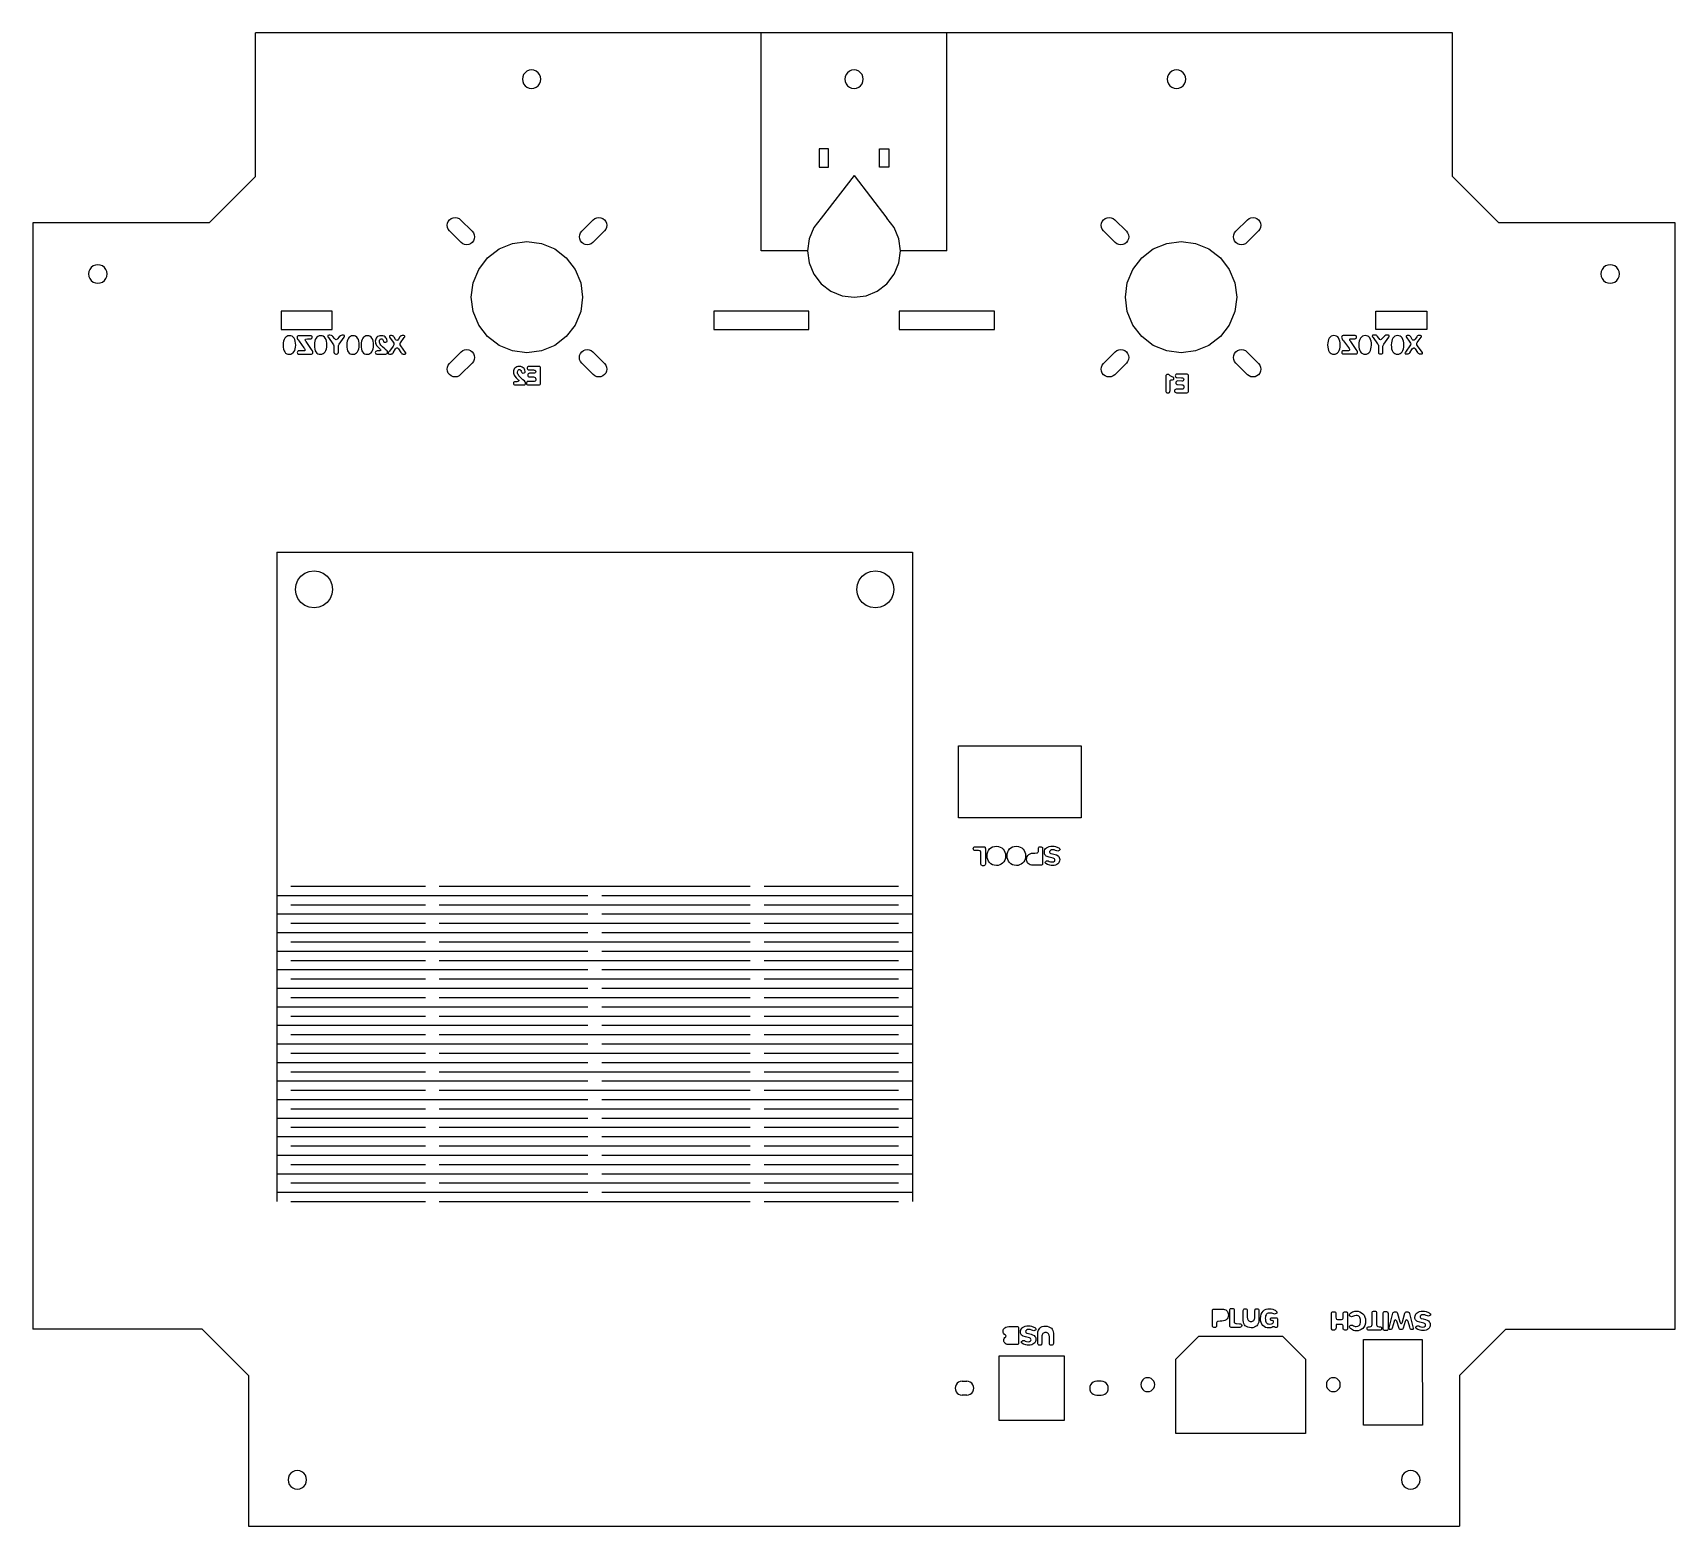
# Model space of a CAD drawing. Header units: metres. Extents: x 141 to 495, y 1135 to 1457.
import ezdxf

# ---------------------------------------------------------------- set-up
doc = ezdxf.new("R2010")
doc.units = ezdxf.units.M

msp = doc.modelspace()

# ---------------------------------------------------------------- linework, layer by layer
at = {"layer": 'COMPONENT0'}
for p, q in [((421.06, 1180.37, 0), (421.08, 1180.55, 0)), ((421.06, 1177.38, 0), (421.06, 1180.37, 0)), ((421.08, 1180.55, 0), (421.14, 1180.67, 0)), ((421.14, 1180.67, 0), (421.24, 1180.75, 0)), ((421.24, 1180.75, 0), (421.37, 1180.77, 0)), ((421.37, 1180.77, 0), (421.62, 1180.77, 0)), ((421.62, 1180.77, 0), (421.75, 1180.74, 0)), ((421.75, 1180.74, 0), (421.88, 1180.67, 0)), ((421.88, 1180.67, 0), (421.98, 1180.54, 0)), ((421.98, 1180.54, 0), (422.01, 1180.36, 0)), ((422.01, 1180.36, 0), (422.01, 1179.6, 0)), ((422.01, 1179.6, 0), (422.05, 1179.33, 0)), ((422.05, 1179.33, 0), (422.16, 1179.19, 0)), ((422.16, 1179.19, 0), (422.33, 1179.13, 0)), ((422.33, 1179.13, 0), (422.53, 1179.12, 0)), ((422.53, 1179.12, 0), (423.22, 1179.12, 0)), ((423.22, 1179.12, 0), (423.39, 1179.16, 0)), ((423.39, 1179.16, 0), (423.49, 1179.25, 0)), ((423.49, 1179.25, 0), (423.55, 1179.39, 0)), ((423.55, 1179.39, 0), (423.57, 1179.57, 0)), ((423.57, 1180.37, 0), (423.6, 1180.55, 0)), ((423.57, 1179.57, 0), (423.57, 1180.37, 0)), ((423.6, 1180.55, 0), (423.7, 1180.67, 0)), ((423.7, 1180.67, 0), (423.83, 1180.75, 0)), ((423.83, 1180.75, 0), (423.97, 1180.77, 0)), ((423.97, 1180.77, 0), (424.26, 1180.76, 0)), ((424.26, 1180.76, 0), (424.41, 1180.68, 0)), ((424.41, 1180.68, 0), (424.49, 1180.52, 0)), ((424.49, 1180.52, 0), (424.5, 1180.23, 0)), ((424.5, 1180.23, 0), (424.5, 1177.24, 0)), ((424.9, 1180.06, 0), (424.94, 1180.19, 0)), ((424.95, 1179.93, 0), (424.9, 1180.06, 0)), ((424.94, 1180.19, 0), (425.03, 1180.33, 0)), ((425.05, 1179.83, 0), (424.95, 1179.93, 0)), ((425.03, 1180.33, 0), (425.18, 1180.48, 0)), ((425.2, 1179.76, 0), (425.05, 1179.83, 0)), ((425.18, 1180.48, 0), (425.36, 1180.62, 0)), ((425.37, 1179.73, 0), (425.2, 1179.76, 0)), ((425.36, 1180.62, 0), (425.58, 1180.74, 0)), ((425.56, 1179.77, 0), (425.37, 1179.73, 0)), ((425.76, 1179.85, 0), (425.56, 1179.77, 0)), ((425.58, 1180.74, 0), (425.83, 1180.84, 0)), ((426.01, 1179.93, 0), (425.76, 1179.85, 0)), ((425.83, 1180.84, 0), (426.09, 1180.91, 0)), ((426.37, 1179.97, 0), (426.01, 1179.93, 0)), ((426.09, 1180.91, 0), (426.36, 1180.93, 0)), ((426.36, 1180.93, 0), (426.79, 1180.89, 0)), ((426.6, 1179.95, 0), (426.37, 1179.97, 0)), ((426.79, 1179.9, 0), (426.6, 1179.95, 0)), ((426.79, 1180.89, 0), (427.18, 1180.77, 0)), ((426.95, 1179.82, 0), (426.79, 1179.9, 0)), ((427.08, 1179.7, 0), (426.95, 1179.82, 0)), ((427.18, 1179.55, 0), (427.08, 1179.7, 0)), ((427.18, 1180.77, 0), (427.53, 1180.59, 0)), ((427.24, 1179.35, 0), (427.18, 1179.55, 0)), ((427.28, 1179.1, 0), (427.24, 1179.35, 0)), ((427.3, 1178.8, 0), (427.28, 1179.1, 0)), ((427.53, 1180.59, 0), (427.82, 1180.34, 0)), ((427.82, 1180.34, 0), (428.06, 1180.03, 0)), ((428.06, 1180.03, 0), (428.24, 1179.66, 0)), ((428.24, 1179.66, 0), (428.35, 1179.25, 0)), ((428.35, 1179.25, 0), (428.39, 1178.8, 0)), ((429.79, 1180.47, 0), (429.83, 1180.69, 0)), ((429.79, 1178.03, 0), (429.79, 1180.47, 0)), ((429.83, 1180.69, 0), (429.92, 1180.83, 0)), ((429.92, 1180.83, 0), (430.07, 1180.9, 0)), ((430.07, 1180.9, 0), (430.29, 1180.92, 0)), ((430.29, 1180.92, 0), (430.5, 1180.89, 0)), ((430.5, 1180.89, 0), (430.65, 1180.82, 0)), ((430.65, 1180.82, 0), (430.75, 1180.69, 0)), ((430.75, 1180.69, 0), (430.78, 1180.47, 0)), ((430.78, 1180.47, 0), (430.78, 1178.02, 0)), ((432.17, 1180.26, 0), (432.18, 1180.53, 0)), ((432.17, 1177.55, 0), (432.17, 1180.26, 0)), ((432.18, 1180.53, 0), (432.24, 1180.72, 0)), ((432.24, 1180.72, 0), (432.35, 1180.83, 0)), ((432.35, 1180.83, 0), (432.55, 1180.87, 0)), ((432.55, 1180.87, 0), (432.82, 1180.87, 0)), ((432.82, 1180.87, 0), (432.96, 1180.86, 0)), ((432.96, 1180.86, 0), (433.07, 1180.81, 0)), ((433.07, 1180.81, 0), (433.15, 1180.75, 0)), ((433.15, 1180.75, 0), (433.21, 1180.65, 0)), ((433.21, 1180.65, 0), (433.28, 1180.39, 0)), ((433.28, 1180.39, 0), (433.3, 1180.03, 0)), ((433.3, 1180.03, 0), (433.29, 1177.24, 0)), ((433.47, 1177.31, 0), (434.3, 1180.48, 0)), ((434.3, 1180.48, 0), (434.37, 1180.63, 0)), ((434.37, 1180.63, 0), (434.48, 1180.72, 0)), ((434.48, 1180.72, 0), (434.62, 1180.76, 0)), ((434.65, 1178.94, 0), (434.58, 1178.84, 0)), ((434.62, 1180.76, 0), (434.8, 1180.77, 0)), ((434.73, 1179, 0), (434.65, 1178.94, 0)), ((434.82, 1179.02, 0), (434.73, 1179, 0)), ((434.8, 1180.77, 0), (435, 1180.75, 0)), ((434.91, 1179, 0), (434.82, 1179.02, 0)), ((435, 1178.94, 0), (434.91, 1179, 0)), ((435, 1180.75, 0), (435.14, 1180.71, 0)), ((435.07, 1178.85, 0), (435, 1178.94, 0)), ((435.14, 1180.71, 0), (435.23, 1180.61, 0)), ((435.23, 1180.61, 0), (435.3, 1180.45, 0)), ((435.3, 1180.45, 0), (435.79, 1178.59, 0)), ((436.38, 1178.6, 0), (436.88, 1180.49, 0)), ((436.88, 1180.49, 0), (436.94, 1180.63, 0)), ((436.94, 1180.63, 0), (437.02, 1180.71, 0)), ((437.07, 1178.96, 0), (437.01, 1178.86, 0)), ((437.02, 1180.71, 0), (437.16, 1180.76, 0)), ((437.16, 1179.01, 0), (437.07, 1178.96, 0)), ((437.16, 1180.76, 0), (437.35, 1180.77, 0)), ((437.28, 1179.02, 0), (437.16, 1179.01, 0)), ((437.37, 1179, 0), (437.28, 1179.02, 0)), ((437.35, 1180.77, 0), (437.52, 1180.76, 0)), ((437.44, 1178.94, 0), (437.37, 1179, 0)), ((437.51, 1178.84, 0), (437.44, 1178.94, 0)), ((437.52, 1180.76, 0), (437.66, 1180.72, 0)), ((437.66, 1180.72, 0), (437.77, 1180.61, 0)), ((437.77, 1180.61, 0), (437.86, 1180.39, 0)), ((437.86, 1180.39, 0), (438.68, 1177.26, 0)), ((439.03, 1179.57, 0), (439.05, 1179.88, 0)), ((439.04, 1179.36, 0), (439.03, 1179.57, 0)), ((439.09, 1179.18, 0), (439.04, 1179.36, 0)), ((439.05, 1179.88, 0), (439.14, 1180.15, 0)), ((439.17, 1179.02, 0), (439.09, 1179.18, 0)), ((439.14, 1180.15, 0), (439.29, 1180.38, 0)), ((439.29, 1178.88, 0), (439.17, 1179.02, 0)), ((439.29, 1180.38, 0), (439.49, 1180.57, 0)), ((439.44, 1178.77, 0), (439.29, 1178.88, 0)), ((439.49, 1180.57, 0), (439.75, 1180.72, 0)), ((439.75, 1180.72, 0), (440.05, 1180.82, 0)), ((440.05, 1180.82, 0), (440.41, 1180.89, 0)), ((440.19, 1179.86, 0), (440.14, 1179.75, 0)), ((440.14, 1179.75, 0), (440.16, 1179.59, 0)), ((440.16, 1179.59, 0), (440.2, 1179.48, 0)), ((440.32, 1179.99, 0), (440.19, 1179.86, 0)), ((440.2, 1179.48, 0), (440.29, 1179.4, 0)), ((440.29, 1179.4, 0), (440.41, 1179.34, 0)), ((440.53, 1180.1, 0), (440.32, 1179.99, 0)), ((440.41, 1180.89, 0), (440.81, 1180.91, 0)), ((440.41, 1179.34, 0), (440.78, 1179.24, 0)), ((440.8, 1180.14, 0), (440.53, 1180.1, 0)), ((440.78, 1179.24, 0), (441.34, 1179.12, 0)), ((441.15, 1180.1, 0), (440.8, 1180.14, 0)), ((440.81, 1180.91, 0), (441.13, 1180.89, 0)), ((441.13, 1180.89, 0), (441.43, 1180.83, 0)), ((441.46, 1180, 0), (441.15, 1180.1, 0)), ((441.34, 1179.12, 0), (441.64, 1179.01, 0)), ((441.43, 1180.83, 0), (441.93, 1180.65, 0)), ((441.72, 1179.91, 0), (441.46, 1180, 0)), ((441.64, 1179.01, 0), (441.97, 1178.8, 0)), ((441.93, 1179.87, 0), (441.72, 1179.91, 0)), ((441.93, 1180.65, 0), (442.13, 1180.54, 0)), ((442.09, 1179.9, 0), (441.93, 1179.87, 0)), ((442.24, 1179.98, 0), (442.09, 1179.9, 0)), ((442.13, 1180.54, 0), (442.28, 1180.43, 0)), ((442.36, 1180.09, 0), (442.24, 1179.98, 0)), ((442.28, 1180.43, 0), (442.37, 1180.31, 0)), ((442.4, 1180.22, 0), (442.36, 1180.09, 0)), ((442.37, 1180.31, 0), (442.4, 1180.22, 0)), ((421.08, 1177.09, 0), (421.06, 1177.38, 0)), ((421.16, 1176.92, 0), (421.08, 1177.09, 0)), ((421.28, 1176.85, 0), (421.16, 1176.92, 0)), ((421.47, 1176.83, 0), (421.28, 1176.85, 0)), ((421.72, 1176.85, 0), (421.47, 1176.83, 0)), ((421.89, 1176.94, 0), (421.72, 1176.85, 0)), ((421.99, 1177.12, 0), (421.89, 1176.94, 0)), ((422.02, 1177.45, 0), (421.99, 1177.12, 0)), ((422.06, 1178.02, 0), (422.02, 1177.85, 0)), ((422.02, 1177.85, 0), (422.02, 1177.45, 0)), ((422.12, 1178.05, 0), (422.06, 1178.02, 0)), ((422.21, 1178.05, 0), (422.12, 1178.05, 0)), ((422.51, 1178.04, 0), (422.21, 1178.05, 0)), ((423.11, 1178.04, 0), (422.51, 1178.04, 0)), ((423.33, 1178.01, 0), (423.11, 1178.04, 0)), ((423.47, 1177.93, 0), (423.33, 1178.01, 0)), ((423.54, 1177.78, 0), (423.47, 1177.93, 0)), ((423.57, 1177.59, 0), (423.54, 1177.78, 0)), ((423.57, 1177.23, 0), (423.57, 1177.59, 0)), ((423.6, 1177.05, 0), (423.57, 1177.23, 0)), ((423.69, 1176.93, 0), (423.6, 1177.05, 0)), ((423.81, 1176.86, 0), (423.69, 1176.93, 0)), ((423.95, 1176.84, 0), (423.81, 1176.86, 0)), ((424.24, 1176.84, 0), (423.95, 1176.84, 0)), ((424.36, 1176.87, 0), (424.24, 1176.84, 0)), ((424.44, 1176.94, 0), (424.36, 1176.87, 0)), ((424.49, 1177.07, 0), (424.44, 1176.94, 0)), ((424.5, 1177.24, 0), (424.49, 1177.07, 0)), ((424.92, 1177.59, 0), (424.97, 1177.72, 0)), ((424.94, 1177.46, 0), (424.92, 1177.59, 0)), ((425.03, 1177.32, 0), (424.94, 1177.46, 0)), ((424.97, 1177.72, 0), (425.1, 1177.83, 0)), ((425.16, 1177.17, 0), (425.03, 1177.32, 0)), ((425.1, 1177.83, 0), (425.25, 1177.9, 0)), ((425.34, 1177.02, 0), (425.16, 1177.17, 0)), ((425.25, 1177.9, 0), (425.37, 1177.93, 0)), ((425.56, 1176.89, 0), (425.34, 1177.02, 0)), ((425.37, 1177.93, 0), (425.49, 1177.91, 0)), ((425.49, 1177.91, 0), (425.58, 1177.88, 0)), ((425.81, 1176.78, 0), (425.56, 1176.89, 0)), ((425.58, 1177.88, 0), (425.76, 1177.77, 0)), ((425.76, 1177.77, 0), (425.98, 1177.66, 0)), ((426.1, 1176.71, 0), (425.81, 1176.78, 0)), ((425.98, 1177.66, 0), (426.14, 1177.63, 0)), ((426.42, 1176.68, 0), (426.1, 1176.71, 0)), ((426.14, 1177.63, 0), (426.35, 1177.61, 0)), ((426.35, 1177.61, 0), (426.71, 1177.66, 0)), ((426.78, 1176.71, 0), (426.42, 1176.68, 0)), ((426.71, 1177.66, 0), (426.87, 1177.73, 0)), ((427.14, 1176.81, 0), (426.78, 1176.71, 0)), ((426.87, 1177.73, 0), (427.01, 1177.84, 0)), ((427.01, 1177.84, 0), (427.13, 1177.99, 0)), ((427.13, 1177.99, 0), (427.22, 1178.2, 0)), ((427.47, 1176.97, 0), (427.14, 1176.81, 0)), ((427.22, 1178.2, 0), (427.28, 1178.47, 0)), ((427.28, 1178.47, 0), (427.3, 1178.8, 0)), ((427.77, 1177.2, 0), (427.47, 1176.97, 0)), ((428.02, 1177.49, 0), (427.77, 1177.2, 0)), ((428.22, 1177.86, 0), (428.02, 1177.49, 0)), ((428.35, 1178.3, 0), (428.22, 1177.86, 0)), ((428.39, 1178.8, 0), (428.35, 1178.3, 0)), ((428.72, 1177.19, 0), (428.74, 1177.37, 0)), ((428.74, 1177.03, 0), (428.72, 1177.19, 0)), ((428.74, 1177.37, 0), (428.83, 1177.48, 0)), ((428.82, 1176.92, 0), (428.74, 1177.03, 0)), ((428.96, 1176.85, 0), (428.82, 1176.92, 0)), ((428.83, 1177.48, 0), (428.99, 1177.54, 0)), ((429.15, 1176.82, 0), (428.96, 1176.85, 0)), ((428.99, 1177.54, 0), (429.25, 1177.56, 0)), ((431.44, 1176.82, 0), (429.15, 1176.82, 0)), ((429.25, 1177.56, 0), (429.53, 1177.6, 0)), ((429.53, 1177.6, 0), (429.69, 1177.69, 0)), ((429.69, 1177.69, 0), (429.77, 1177.84, 0)), ((429.77, 1177.84, 0), (429.79, 1178.03, 0)), ((430.78, 1178.02, 0), (430.8, 1177.83, 0)), ((430.8, 1177.83, 0), (430.88, 1177.69, 0)), ((430.88, 1177.69, 0), (431.05, 1177.6, 0)), ((431.05, 1177.6, 0), (431.33, 1177.56, 0)), ((431.33, 1177.56, 0), (431.6, 1177.54, 0)), ((431.62, 1176.85, 0), (431.44, 1176.82, 0)), ((431.6, 1177.54, 0), (431.76, 1177.48, 0)), ((431.74, 1176.92, 0), (431.62, 1176.85, 0)), ((431.82, 1177.04, 0), (431.74, 1176.92, 0)), ((431.76, 1177.48, 0), (431.83, 1177.37, 0)), ((431.85, 1177.2, 0), (431.82, 1177.04, 0)), ((431.83, 1177.37, 0), (431.85, 1177.2, 0)), ((432.17, 1177.2, 0), (432.17, 1177.55, 0)), ((432.21, 1176.95, 0), (432.17, 1177.2, 0)), ((432.25, 1176.85, 0), (432.21, 1176.95, 0)), ((432.31, 1176.79, 0), (432.25, 1176.85, 0)), ((432.4, 1176.74, 0), (432.31, 1176.79, 0)), ((432.52, 1176.73, 0), (432.4, 1176.74, 0)), ((432.88, 1176.73, 0), (432.52, 1176.73, 0)), ((433.04, 1176.76, 0), (432.88, 1176.73, 0)), ((433.17, 1176.86, 0), (433.04, 1176.76, 0)), ((433.26, 1177.02, 0), (433.17, 1176.86, 0)), ((433.29, 1177.24, 0), (433.26, 1177.02, 0)), ((433.45, 1177.14, 0), (433.47, 1177.31, 0)), ((433.49, 1177.02, 0), (433.45, 1177.14, 0)), ((433.58, 1176.96, 0), (433.49, 1177.02, 0)), ((433.73, 1176.94, 0), (433.58, 1176.96, 0)), ((433.88, 1176.95, 0), (433.73, 1176.94, 0)), ((434, 1176.99, 0), (433.88, 1176.95, 0)), ((434.08, 1177.09, 0), (434, 1176.99, 0)), ((434.14, 1177.24, 0), (434.08, 1177.09, 0)), ((434.54, 1178.71, 0), (434.14, 1177.24, 0)), ((434.58, 1178.84, 0), (434.54, 1178.71, 0)), ((435.11, 1178.73, 0), (435.07, 1178.85, 0)), ((435.65, 1177.19, 0), (435.11, 1178.73, 0)), ((435.72, 1177.06, 0), (435.65, 1177.19, 0)), ((435.81, 1176.98, 0), (435.72, 1177.06, 0)), ((435.79, 1178.59, 0), (435.91, 1178.35, 0)), ((436.06, 1176.94, 0), (435.81, 1176.98, 0)), ((435.91, 1178.35, 0), (435.99, 1178.29, 0)), ((435.99, 1178.29, 0), (436.09, 1178.27, 0)), ((436.22, 1176.94, 0), (436.06, 1176.94, 0)), ((436.09, 1178.27, 0), (436.15, 1178.28, 0)), ((436.15, 1178.28, 0), (436.22, 1178.32, 0)), ((436.22, 1178.32, 0), (436.31, 1178.42, 0)), ((436.34, 1176.98, 0), (436.22, 1176.94, 0)), ((436.31, 1178.42, 0), (436.38, 1178.6, 0)), ((436.44, 1177.09, 0), (436.34, 1176.98, 0)), ((436.51, 1177.28, 0), (436.44, 1177.09, 0)), ((436.95, 1178.66, 0), (436.51, 1177.28, 0)), ((437.01, 1178.86, 0), (436.95, 1178.66, 0)), ((437.55, 1178.71, 0), (437.51, 1178.84, 0)), ((437.94, 1177.45, 0), (437.55, 1178.71, 0)), ((438.01, 1177.19, 0), (437.94, 1177.45, 0)), ((438.09, 1177.03, 0), (438.01, 1177.19, 0)), ((438.21, 1176.95, 0), (438.09, 1177.03, 0)), ((438.4, 1176.94, 0), (438.21, 1176.95, 0)), ((438.55, 1176.96, 0), (438.4, 1176.94, 0)), ((438.65, 1177.01, 0), (438.55, 1176.96, 0)), ((438.69, 1177.11, 0), (438.65, 1177.01, 0)), ((438.68, 1177.26, 0), (438.69, 1177.11, 0)), ((439.2, 1177.39, 0), (439.25, 1177.52, 0)), ((439.23, 1177.29, 0), (439.2, 1177.39, 0)), ((439.33, 1177.17, 0), (439.23, 1177.29, 0)), ((439.25, 1177.52, 0), (439.36, 1177.64, 0)), ((439.68, 1176.96, 0), (439.33, 1177.17, 0)), ((439.36, 1177.64, 0), (439.51, 1177.72, 0)), ((439.62, 1178.67, 0), (439.44, 1178.77, 0)), ((439.51, 1177.72, 0), (439.66, 1177.75, 0)), ((440.09, 1178.52, 0), (439.62, 1178.67, 0)), ((439.66, 1177.75, 0), (439.86, 1177.72, 0)), ((440.18, 1176.79, 0), (439.68, 1176.96, 0)), ((439.86, 1177.72, 0), (440.07, 1177.63, 0)), ((440.07, 1177.63, 0), (440.33, 1177.54, 0)), ((440.95, 1178.34, 0), (440.09, 1178.52, 0)), ((440.47, 1176.74, 0), (440.18, 1176.79, 0)), ((440.33, 1177.54, 0), (440.7, 1177.5, 0)), ((440.76, 1176.72, 0), (440.47, 1176.74, 0)), ((440.7, 1177.5, 0), (441, 1177.56, 0)), ((441.13, 1176.75, 0), (440.76, 1176.72, 0)), ((441.09, 1178.28, 0), (440.95, 1178.34, 0)), ((441, 1177.56, 0), (441.21, 1177.68, 0)), ((441.21, 1178.18, 0), (441.09, 1178.28, 0)), ((441.44, 1176.82, 0), (441.13, 1176.75, 0)), ((441.28, 1178.05, 0), (441.21, 1178.18, 0)), ((441.21, 1177.68, 0), (441.28, 1177.78, 0)), ((441.31, 1177.9, 0), (441.28, 1178.05, 0)), ((441.28, 1177.78, 0), (441.31, 1177.9, 0)), ((441.72, 1176.94, 0), (441.44, 1176.82, 0)), ((441.94, 1177.09, 0), (441.72, 1176.94, 0)), ((442.12, 1177.28, 0), (441.94, 1177.09, 0)), ((441.97, 1178.8, 0), (442.12, 1178.65, 0)), ((442.12, 1178.65, 0), (442.24, 1178.48, 0)), ((442.24, 1177.51, 0), (442.12, 1177.28, 0)), ((442.24, 1178.48, 0), (442.32, 1178.28, 0)), ((442.32, 1177.76, 0), (442.24, 1177.51, 0)), ((442.32, 1178.28, 0), (442.34, 1178.04, 0)), ((442.34, 1178.04, 0), (442.32, 1177.76, 0))]:
    msp.add_line(p, q, dxfattribs=at)
at = {"layer": 'COMPONENT1'}
for p, q in [((204.7, 1391.27, 0), (204.68, 1391.18, 0)), ((204.77, 1391.32, 0), (204.7, 1391.27, 0)), ((204.96, 1391.35, 0), (204.77, 1391.32, 0)), ((205.15, 1391.35, 0), (204.96, 1391.35, 0)), ((205.5, 1391.32, 0), (205.15, 1391.35, 0)), ((205.64, 1391.24, 0), (205.5, 1391.32, 0)), ((207.59, 1391.33, 0), (207.41, 1391.23, 0)), ((207.76, 1391.35, 0), (207.59, 1391.33, 0)), ((208.07, 1391.35, 0), (207.76, 1391.35, 0)), ((208.2, 1391.33, 0), (208.07, 1391.35, 0)), ((208.31, 1391.27, 0), (208.2, 1391.33, 0)), ((208.33, 1391.14, 0), (208.31, 1391.27, 0)), ((218.18, 1391.27, 0), (218.02, 1391.24, 0)), ((218.46, 1391.27, 0), (218.18, 1391.27, 0)), ((218.63, 1391.25, 0), (218.46, 1391.27, 0)), ((220.7, 1391.27, 0), (220.56, 1391.26, 0)), ((221.08, 1391.27, 0), (220.7, 1391.27, 0)), ((221.22, 1391.24, 0), (221.08, 1391.27, 0)), ((195.09, 1389.71, 0), (195.07, 1389.28, 0)), ((195.07, 1389.28, 0), (195.09, 1388.79, 0)), ((195.16, 1390.09, 0), (195.09, 1389.71, 0)), ((195.09, 1388.79, 0), (195.15, 1388.37, 0)), ((195.15, 1388.37, 0), (195.26, 1388.02, 0)), ((195.27, 1390.43, 0), (195.16, 1390.09, 0)), ((195.26, 1388.02, 0), (195.41, 1387.74, 0)), ((195.43, 1390.71, 0), (195.27, 1390.43, 0)), ((195.41, 1387.74, 0), (195.6, 1387.52, 0)), ((195.62, 1390.94, 0), (195.43, 1390.71, 0)), ((195.85, 1391.11, 0), (195.62, 1390.94, 0)), ((196.11, 1391.22, 0), (195.85, 1391.11, 0)), ((196.41, 1391.25, 0), (196.11, 1391.22, 0)), ((196.72, 1391.22, 0), (196.41, 1391.25, 0)), ((196.99, 1391.12, 0), (196.72, 1391.22, 0)), ((197.22, 1390.96, 0), (196.99, 1391.12, 0)), ((197.2, 1387.55, 0), (197.4, 1387.77, 0)), ((197.42, 1390.74, 0), (197.22, 1390.96, 0)), ((197.4, 1387.77, 0), (197.56, 1388.05, 0)), ((197.57, 1390.44, 0), (197.42, 1390.74, 0)), ((197.56, 1388.05, 0), (197.67, 1388.39, 0)), ((197.69, 1390.09, 0), (197.57, 1390.44, 0)), ((197.67, 1388.39, 0), (197.75, 1388.77, 0)), ((197.75, 1389.67, 0), (197.69, 1390.09, 0)), ((197.77, 1389.19, 0), (197.75, 1389.67, 0)), ((197.75, 1388.77, 0), (197.77, 1389.19, 0)), ((198.11, 1391.07, 0), (198.09, 1390.92, 0)), ((198.09, 1390.92, 0), (198.11, 1390.71, 0)), ((198.18, 1391.18, 0), (198.11, 1391.07, 0)), ((198.11, 1390.71, 0), (198.17, 1390.54, 0)), ((198.14, 1387.75, 0), (198.12, 1387.63, 0)), ((198.2, 1387.87, 0), (198.14, 1387.75, 0)), ((198.17, 1390.54, 0), (198.29, 1390.35, 0)), ((198.28, 1391.24, 0), (198.18, 1391.18, 0)), ((198.29, 1387.96, 0), (198.2, 1387.87, 0)), ((198.42, 1391.26, 0), (198.28, 1391.24, 0)), ((198.29, 1390.35, 0), (198.49, 1390.11, 0)), ((198.42, 1388, 0), (198.29, 1387.96, 0)), ((201.02, 1391.26, 0), (198.42, 1391.26, 0)), ((198.98, 1388, 0), (198.42, 1388, 0)), ((198.49, 1390.11, 0), (199.54, 1388.66, 0)), ((199.33, 1387.98, 0), (198.98, 1388, 0)), ((199.58, 1387.98, 0), (199.33, 1387.98, 0)), ((199.54, 1388.66, 0), (199.69, 1388.47, 0)), ((199.73, 1388.02, 0), (199.58, 1387.98, 0)), ((199.69, 1388.47, 0), (199.76, 1388.34, 0)), ((199.76, 1388.08, 0), (199.73, 1388.02, 0)), ((199.76, 1388.34, 0), (199.77, 1388.26, 0)), ((199.77, 1388.17, 0), (199.76, 1388.08, 0)), ((199.77, 1388.26, 0), (199.77, 1388.17, 0)), ((199.85, 1390.38, 0), (199.87, 1390.49, 0)), ((199.85, 1390.29, 0), (199.85, 1390.38, 0)), ((199.87, 1390.21, 0), (199.85, 1390.29, 0)), ((199.87, 1390.49, 0), (199.94, 1390.54, 0)), ((199.93, 1390.11, 0), (199.87, 1390.21, 0)), ((200.04, 1389.97, 0), (199.93, 1390.11, 0)), ((199.94, 1390.54, 0), (200.31, 1390.56, 0)), ((201.2, 1388.28, 0), (200.04, 1389.97, 0)), ((200.31, 1390.56, 0), (200.99, 1390.57, 0)), ((200.99, 1390.57, 0), (201.1, 1390.6, 0)), ((201.14, 1391.24, 0), (201.02, 1391.26, 0)), ((201.1, 1390.6, 0), (201.21, 1390.67, 0)), ((201.24, 1391.17, 0), (201.14, 1391.24, 0)), ((201.43, 1387.98, 0), (201.2, 1388.28, 0)), ((201.21, 1390.67, 0), (201.29, 1390.79, 0)), ((201.3, 1391.07, 0), (201.24, 1391.17, 0)), ((201.29, 1390.79, 0), (201.32, 1390.95, 0)), ((201.32, 1390.95, 0), (201.3, 1391.07, 0)), ((201.49, 1387.83, 0), (201.43, 1387.98, 0)), ((201.5, 1387.66, 0), (201.49, 1387.83, 0)), ((201.82, 1389.71, 0), (201.8, 1389.28, 0)), ((201.8, 1389.28, 0), (201.82, 1388.79, 0)), ((201.89, 1390.09, 0), (201.82, 1389.71, 0)), ((201.82, 1388.79, 0), (201.88, 1388.37, 0)), ((201.88, 1388.37, 0), (201.99, 1388.02, 0)), ((202, 1390.43, 0), (201.89, 1390.09, 0)), ((201.99, 1388.02, 0), (202.14, 1387.74, 0)), ((202.16, 1390.71, 0), (202, 1390.43, 0)), ((202.14, 1387.74, 0), (202.33, 1387.52, 0)), ((202.35, 1390.94, 0), (202.16, 1390.71, 0)), ((202.58, 1391.11, 0), (202.35, 1390.94, 0)), ((202.84, 1391.22, 0), (202.58, 1391.11, 0)), ((203.14, 1391.25, 0), (202.84, 1391.22, 0)), ((203.45, 1391.22, 0), (203.14, 1391.25, 0)), ((203.72, 1391.12, 0), (203.45, 1391.22, 0)), ((203.96, 1390.96, 0), (203.72, 1391.12, 0)), ((203.94, 1387.55, 0), (204.13, 1387.77, 0)), ((204.15, 1390.74, 0), (203.96, 1390.96, 0)), ((204.13, 1387.77, 0), (204.29, 1388.05, 0)), ((204.31, 1390.44, 0), (204.15, 1390.74, 0)), ((204.29, 1388.05, 0), (204.41, 1388.39, 0)), ((204.42, 1390.09, 0), (204.31, 1390.44, 0)), ((204.41, 1388.39, 0), (204.48, 1388.77, 0)), ((204.48, 1389.67, 0), (204.42, 1390.09, 0)), ((204.51, 1389.19, 0), (204.48, 1389.67, 0)), ((204.48, 1388.77, 0), (204.51, 1389.19, 0)), ((204.68, 1391.18, 0), (204.73, 1391.01, 0)), ((204.73, 1391.01, 0), (204.86, 1390.83, 0)), ((204.86, 1390.83, 0), (205.81, 1389.51, 0)), ((205.75, 1391.11, 0), (205.64, 1391.24, 0)), ((206.15, 1390.62, 0), (205.75, 1391.11, 0)), ((205.81, 1389.51, 0), (205.93, 1389.31, 0)), ((205.93, 1389.31, 0), (206, 1389.09, 0)), ((206, 1389.09, 0), (206.03, 1388.74, 0)), ((206.03, 1388.74, 0), (206.03, 1387.67, 0)), ((206.32, 1390.42, 0), (206.15, 1390.62, 0)), ((206.48, 1390.36, 0), (206.32, 1390.42, 0)), ((206.63, 1390.41, 0), (206.48, 1390.36, 0)), ((206.8, 1390.61, 0), (206.63, 1390.41, 0)), ((207.16, 1391, 0), (206.8, 1390.61, 0)), ((206.98, 1388.83, 0), (206.99, 1388.98, 0)), ((206.98, 1387.67, 0), (206.98, 1388.83, 0)), ((206.99, 1388.98, 0), (207.03, 1389.14, 0)), ((207.03, 1389.14, 0), (207.08, 1389.3, 0)), ((207.08, 1389.3, 0), (207.16, 1389.43, 0)), ((207.41, 1391.23, 0), (207.16, 1391, 0)), ((207.16, 1389.43, 0), (208.24, 1390.94, 0)), ((208.24, 1390.94, 0), (208.33, 1391.14, 0)), ((208.8, 1389.71, 0), (208.77, 1389.28, 0)), ((208.77, 1389.28, 0), (208.8, 1388.79, 0)), ((208.87, 1390.09, 0), (208.8, 1389.71, 0)), ((208.8, 1388.79, 0), (208.86, 1388.37, 0)), ((208.86, 1388.37, 0), (208.97, 1388.02, 0)), ((208.98, 1390.43, 0), (208.87, 1390.09, 0)), ((208.97, 1388.02, 0), (209.11, 1387.74, 0)), ((209.14, 1390.71, 0), (208.98, 1390.43, 0)), ((209.11, 1387.74, 0), (209.31, 1387.52, 0)), ((209.33, 1390.94, 0), (209.14, 1390.71, 0)), ((209.56, 1391.11, 0), (209.33, 1390.94, 0)), ((209.82, 1391.22, 0), (209.56, 1391.11, 0)), ((210.12, 1391.25, 0), (209.82, 1391.22, 0)), ((210.43, 1391.22, 0), (210.12, 1391.25, 0)), ((210.7, 1391.12, 0), (210.43, 1391.22, 0)), ((210.93, 1390.96, 0), (210.7, 1391.12, 0)), ((210.91, 1387.55, 0), (211.11, 1387.77, 0)), ((211.13, 1390.74, 0), (210.93, 1390.96, 0)), ((211.11, 1387.77, 0), (211.27, 1388.05, 0)), ((211.28, 1390.44, 0), (211.13, 1390.74, 0)), ((211.27, 1388.05, 0), (211.38, 1388.39, 0)), ((211.4, 1390.09, 0), (211.28, 1390.44, 0)), ((211.38, 1388.39, 0), (211.46, 1388.77, 0)), ((211.46, 1389.67, 0), (211.4, 1390.09, 0)), ((211.48, 1389.19, 0), (211.46, 1389.67, 0)), ((211.46, 1388.77, 0), (211.48, 1389.19, 0)), ((211.89, 1389.71, 0), (211.87, 1389.28, 0)), ((211.87, 1389.28, 0), (211.89, 1388.79, 0)), ((211.96, 1390.09, 0), (211.89, 1389.71, 0)), ((211.89, 1388.79, 0), (211.95, 1388.37, 0)), ((211.95, 1388.37, 0), (212.06, 1388.02, 0)), ((212.08, 1390.43, 0), (211.96, 1390.09, 0)), ((212.06, 1388.02, 0), (212.21, 1387.74, 0)), ((212.23, 1390.71, 0), (212.08, 1390.43, 0)), ((212.21, 1387.74, 0), (212.4, 1387.52, 0)), ((212.42, 1390.94, 0), (212.23, 1390.71, 0)), ((212.65, 1391.11, 0), (212.42, 1390.94, 0)), ((212.92, 1391.22, 0), (212.65, 1391.11, 0)), ((213.21, 1391.25, 0), (212.92, 1391.22, 0)), ((213.52, 1391.22, 0), (213.21, 1391.25, 0)), ((213.79, 1391.12, 0), (213.52, 1391.22, 0)), ((214.03, 1390.96, 0), (213.79, 1391.12, 0)), ((214.01, 1387.55, 0), (214.2, 1387.77, 0)), ((214.22, 1390.74, 0), (214.03, 1390.96, 0)), ((214.2, 1387.77, 0), (214.36, 1388.05, 0)), ((214.38, 1390.44, 0), (214.22, 1390.74, 0)), ((214.36, 1388.05, 0), (214.48, 1388.39, 0)), ((214.49, 1390.09, 0), (214.38, 1390.44, 0)), ((214.48, 1388.39, 0), (214.55, 1388.77, 0)), ((214.56, 1389.67, 0), (214.49, 1390.09, 0)), ((214.55, 1388.77, 0), (214.58, 1389.19, 0)), ((214.58, 1389.19, 0), (214.56, 1389.67, 0)), ((214.96, 1390.31, 0), (214.94, 1390.08, 0)), ((214.94, 1390.08, 0), (214.96, 1389.81, 0)), ((214.97, 1387.76, 0), (214.94, 1387.64, 0)), ((215.03, 1390.54, 0), (214.96, 1390.31, 0)), ((214.96, 1389.81, 0), (215.01, 1389.57, 0)), ((215.04, 1387.87, 0), (214.97, 1387.76, 0)), ((215.01, 1389.57, 0), (215.1, 1389.36, 0)), ((215.13, 1390.74, 0), (215.03, 1390.54, 0)), ((215.16, 1387.94, 0), (215.04, 1387.87, 0)), ((215.1, 1389.36, 0), (215.21, 1389.16, 0)), ((215.27, 1390.91, 0), (215.13, 1390.74, 0)), ((215.37, 1387.96, 0), (215.16, 1387.94, 0)), ((215.21, 1389.16, 0), (215.54, 1388.78, 0)), ((215.44, 1391.05, 0), (215.27, 1390.91, 0)), ((215.69, 1387.97, 0), (215.37, 1387.96, 0)), ((215.66, 1391.16, 0), (215.44, 1391.05, 0)), ((215.54, 1388.78, 0), (215.99, 1388.37, 0)), ((215.92, 1391.23, 0), (215.66, 1391.16, 0)), ((215.92, 1387.99, 0), (215.69, 1387.97, 0)), ((215.83, 1390.01, 0), (215.87, 1390.28, 0)), ((215.85, 1389.81, 0), (215.83, 1390.01, 0)), ((215.91, 1389.62, 0), (215.85, 1389.81, 0)), ((215.87, 1390.28, 0), (215.96, 1390.47, 0)), ((216, 1389.43, 0), (215.91, 1389.62, 0)), ((216.21, 1391.25, 0), (215.92, 1391.23, 0)), ((216.06, 1388.05, 0), (215.92, 1387.99, 0)), ((215.96, 1390.47, 0), (216.09, 1390.56, 0)), ((215.99, 1388.37, 0), (216.08, 1388.27, 0)), ((216.13, 1389.24, 0), (216, 1389.43, 0)), ((216.1, 1388.16, 0), (216.06, 1388.05, 0)), ((216.08, 1388.27, 0), (216.1, 1388.16, 0)), ((216.09, 1390.56, 0), (216.23, 1390.59, 0)), ((216.48, 1388.84, 0), (216.13, 1389.24, 0)), ((216.55, 1391.22, 0), (216.21, 1391.25, 0)), ((216.23, 1390.59, 0), (216.37, 1390.56, 0)), ((216.37, 1390.56, 0), (216.49, 1390.48, 0)), ((216.98, 1388.4, 0), (216.48, 1388.84, 0)), ((216.49, 1390.48, 0), (216.58, 1390.35, 0)), ((216.83, 1391.12, 0), (216.55, 1391.22, 0)), ((216.58, 1390.35, 0), (216.63, 1390.19, 0)), ((216.63, 1390.19, 0), (216.67, 1390.06, 0)), ((216.67, 1390.06, 0), (216.73, 1389.94, 0)), ((216.73, 1389.94, 0), (216.84, 1389.86, 0)), ((217.05, 1390.98, 0), (216.83, 1391.12, 0)), ((216.84, 1389.86, 0), (217.01, 1389.83, 0)), ((217.3, 1388.13, 0), (216.98, 1388.4, 0)), ((217.01, 1389.83, 0), (217.22, 1389.85, 0)), ((217.22, 1390.82, 0), (217.05, 1390.98, 0)), ((217.35, 1390.64, 0), (217.22, 1390.82, 0)), ((217.22, 1389.85, 0), (217.37, 1389.92, 0)), ((217.47, 1387.96, 0), (217.3, 1388.13, 0)), ((217.43, 1390.46, 0), (217.35, 1390.64, 0)), ((217.37, 1389.92, 0), (217.46, 1390.03, 0)), ((217.49, 1390.17, 0), (217.43, 1390.46, 0)), ((217.46, 1390.03, 0), (217.49, 1390.17, 0)), ((217.54, 1387.81, 0), (217.47, 1387.96, 0)), ((217.56, 1387.63, 0), (217.54, 1387.81, 0)), ((217.96, 1387.9, 0), (217.81, 1387.67, 0)), ((218.02, 1391.24, 0), (217.96, 1391.16, 0)), ((217.96, 1391.16, 0), (217.96, 1391.05, 0)), ((217.96, 1391.05, 0), (218, 1390.96, 0)), ((218.77, 1389.03, 0), (217.96, 1387.9, 0)), ((218, 1390.96, 0), (218.77, 1389.87, 0)), ((218.76, 1391.2, 0), (218.63, 1391.25, 0)), ((218.88, 1391.11, 0), (218.76, 1391.2, 0)), ((218.77, 1389.87, 0), (218.91, 1389.64, 0)), ((218.92, 1389.29, 0), (218.77, 1389.03, 0)), ((218.77, 1387.57, 0), (219.29, 1388.39, 0)), ((218.98, 1390.96, 0), (218.88, 1391.11, 0)), ((218.91, 1389.64, 0), (218.95, 1389.45, 0)), ((218.95, 1389.45, 0), (218.92, 1389.29, 0)), ((219.3, 1390.45, 0), (218.98, 1390.96, 0)), ((219.29, 1388.39, 0), (219.46, 1388.58, 0)), ((219.44, 1390.29, 0), (219.3, 1390.45, 0)), ((219.59, 1390.24, 0), (219.44, 1390.29, 0)), ((219.46, 1388.58, 0), (219.61, 1388.63, 0)), ((219.69, 1390.26, 0), (219.59, 1390.24, 0)), ((219.61, 1388.63, 0), (219.71, 1388.62, 0)), ((219.78, 1390.3, 0), (219.69, 1390.26, 0)), ((219.71, 1388.62, 0), (219.79, 1388.57, 0)), ((219.93, 1390.49, 0), (219.78, 1390.3, 0)), ((219.79, 1388.57, 0), (219.95, 1388.39, 0)), ((220.25, 1391, 0), (219.93, 1390.49, 0)), ((219.95, 1388.39, 0), (220.43, 1387.64, 0)), ((220.34, 1391.12, 0), (220.25, 1391, 0)), ((220.27, 1389.44, 0), (220.31, 1389.62, 0)), ((220.32, 1389.26, 0), (220.27, 1389.44, 0)), ((220.31, 1389.62, 0), (220.38, 1389.75, 0)), ((220.43, 1389.07, 0), (220.32, 1389.26, 0)), ((220.45, 1391.21, 0), (220.34, 1391.12, 0)), ((220.38, 1389.75, 0), (221.19, 1390.89, 0)), ((221.42, 1387.66, 0), (220.43, 1389.07, 0)), ((220.56, 1391.26, 0), (220.45, 1391.21, 0)), ((221.19, 1390.89, 0), (221.27, 1391.02, 0)), ((221.28, 1391.15, 0), (221.22, 1391.24, 0)), ((221.27, 1391.02, 0), (221.28, 1391.15, 0)), ((195.6, 1387.52, 0), (195.83, 1387.37, 0)), ((195.83, 1387.37, 0), (196.11, 1387.28, 0)), ((196.11, 1387.28, 0), (196.43, 1387.25, 0)), ((196.43, 1387.25, 0), (196.71, 1387.28, 0)), ((196.71, 1387.28, 0), (196.97, 1387.38, 0)), ((196.97, 1387.38, 0), (197.2, 1387.55, 0)), ((198.12, 1387.63, 0), (198.13, 1387.47, 0)), ((198.13, 1387.47, 0), (198.19, 1387.36, 0)), ((198.19, 1387.36, 0), (198.29, 1387.3, 0)), ((198.29, 1387.3, 0), (198.42, 1387.29, 0)), ((198.42, 1387.29, 0), (201.2, 1387.29, 0)), ((201.2, 1387.29, 0), (201.33, 1387.31, 0)), ((201.33, 1387.31, 0), (201.43, 1387.39, 0)), ((201.43, 1387.39, 0), (201.49, 1387.51, 0)), ((201.49, 1387.51, 0), (201.5, 1387.66, 0)), ((202.33, 1387.52, 0), (202.56, 1387.37, 0)), ((202.56, 1387.37, 0), (202.84, 1387.28, 0)), ((202.84, 1387.28, 0), (203.16, 1387.25, 0)), ((203.16, 1387.25, 0), (203.44, 1387.28, 0)), ((203.44, 1387.28, 0), (203.71, 1387.38, 0)), ((203.71, 1387.38, 0), (203.94, 1387.55, 0)), ((206.03, 1387.67, 0), (206.06, 1387.5, 0)), ((206.06, 1387.5, 0), (206.13, 1387.38, 0)), ((206.13, 1387.38, 0), (206.25, 1387.31, 0)), ((206.25, 1387.31, 0), (206.42, 1387.29, 0)), ((206.42, 1387.29, 0), (206.59, 1387.29, 0)), ((206.59, 1387.29, 0), (206.76, 1387.31, 0)), ((206.76, 1387.31, 0), (206.88, 1387.38, 0)), ((206.88, 1387.38, 0), (206.96, 1387.5, 0)), ((206.96, 1387.5, 0), (206.98, 1387.67, 0)), ((209.31, 1387.52, 0), (209.54, 1387.37, 0)), ((209.54, 1387.37, 0), (209.82, 1387.28, 0)), ((209.82, 1387.28, 0), (210.14, 1387.25, 0)), ((210.14, 1387.25, 0), (210.42, 1387.28, 0)), ((210.42, 1387.28, 0), (210.68, 1387.38, 0)), ((210.68, 1387.38, 0), (210.91, 1387.55, 0)), ((212.4, 1387.52, 0), (212.64, 1387.37, 0)), ((212.64, 1387.37, 0), (212.91, 1387.28, 0)), ((212.91, 1387.28, 0), (213.23, 1387.25, 0)), ((213.23, 1387.25, 0), (213.52, 1387.28, 0)), ((213.52, 1387.28, 0), (213.78, 1387.38, 0)), ((213.78, 1387.38, 0), (214.01, 1387.55, 0)), ((214.94, 1387.64, 0), (214.97, 1387.48, 0)), ((214.97, 1387.48, 0), (215.04, 1387.37, 0)), ((215.04, 1387.37, 0), (215.15, 1387.32, 0)), ((215.15, 1387.32, 0), (215.3, 1387.3, 0)), ((215.3, 1387.3, 0), (217.24, 1387.3, 0)), ((217.24, 1387.3, 0), (217.38, 1387.32, 0)), ((217.38, 1387.32, 0), (217.48, 1387.38, 0)), ((217.48, 1387.38, 0), (217.54, 1387.49, 0)), ((217.54, 1387.49, 0), (217.56, 1387.63, 0)), ((217.74, 1387.56, 0), (217.72, 1387.5, 0)), ((217.72, 1387.5, 0), (217.72, 1387.46, 0)), ((217.72, 1387.46, 0), (217.73, 1387.39, 0)), ((217.73, 1387.39, 0), (217.78, 1387.34, 0)), ((217.81, 1387.67, 0), (217.74, 1387.56, 0)), ((217.78, 1387.34, 0), (217.96, 1387.3, 0)), ((217.96, 1387.3, 0), (218.32, 1387.3, 0)), ((218.32, 1387.3, 0), (218.45, 1387.31, 0)), ((218.45, 1387.31, 0), (218.57, 1387.36, 0)), ((218.57, 1387.36, 0), (218.68, 1387.45, 0)), ((218.68, 1387.45, 0), (218.77, 1387.57, 0)), ((220.43, 1387.64, 0), (220.55, 1387.47, 0)), ((220.55, 1387.47, 0), (220.67, 1387.36, 0)), ((220.67, 1387.36, 0), (220.8, 1387.31, 0)), ((220.8, 1387.31, 0), (220.94, 1387.3, 0)), ((220.94, 1387.3, 0), (221.28, 1387.3, 0)), ((221.28, 1387.3, 0), (221.39, 1387.32, 0)), ((221.39, 1387.32, 0), (221.48, 1387.37, 0)), ((221.47, 1387.6, 0), (221.42, 1387.66, 0)), ((221.51, 1387.53, 0), (221.47, 1387.6, 0)), ((221.48, 1387.37, 0), (221.52, 1387.45, 0)), ((221.52, 1387.45, 0), (221.51, 1387.53, 0))]:
    msp.add_line(p, q, dxfattribs=at)
at = {"layer": 'COMPONENT2'}
for p, q in [((350.26, 1176.55, 0), (350.29, 1176.81, 0)), ((350.29, 1176.32, 0), (350.26, 1176.55, 0)), ((350.29, 1176.81, 0), (350.36, 1177.03, 0)), ((350.36, 1176.14, 0), (350.29, 1176.32, 0)), ((350.36, 1177.03, 0), (350.47, 1177.21, 0)), ((350.58, 1175.91, 0), (350.36, 1176.14, 0)), ((350.47, 1177.21, 0), (350.65, 1177.35, 0)), ((350.8, 1175.75, 0), (350.58, 1175.91, 0)), ((350.65, 1177.35, 0), (350.88, 1177.47, 0)), ((350.66, 1175.22, 0), (350.82, 1175.37, 0)), ((350.87, 1175.66, 0), (350.8, 1175.75, 0)), ((350.82, 1175.37, 0), (350.88, 1175.45, 0)), ((350.9, 1175.55, 0), (350.87, 1175.66, 0)), ((350.88, 1177.47, 0), (351.17, 1177.55, 0)), ((350.88, 1175.45, 0), (350.9, 1175.55, 0)), ((351.17, 1177.55, 0), (351.52, 1177.59, 0)), ((351.52, 1177.59, 0), (351.93, 1177.61, 0)), ((351.93, 1177.61, 0), (353.25, 1177.61, 0)), ((353.25, 1177.61, 0), (353.41, 1177.59, 0)), ((353.41, 1177.59, 0), (353.52, 1177.52, 0)), ((353.52, 1177.52, 0), (353.58, 1177.4, 0)), ((353.58, 1177.4, 0), (353.59, 1177.22, 0)), ((353.59, 1177.22, 0), (353.59, 1174.04, 0)), ((354, 1176.41, 0), (354.03, 1176.72, 0)), ((354.02, 1176.2, 0), (354, 1176.41, 0)), ((354.07, 1176.02, 0), (354.02, 1176.2, 0)), ((354.03, 1176.72, 0), (354.12, 1176.99, 0)), ((354.15, 1175.86, 0), (354.07, 1176.02, 0)), ((354.12, 1176.99, 0), (354.26, 1177.22, 0)), ((354.26, 1175.72, 0), (354.15, 1175.86, 0)), ((354.26, 1177.22, 0), (354.47, 1177.41, 0)), ((354.41, 1175.61, 0), (354.26, 1175.72, 0)), ((354.6, 1175.51, 0), (354.41, 1175.61, 0)), ((354.47, 1177.41, 0), (354.72, 1177.56, 0)), ((355.07, 1175.36, 0), (354.6, 1175.51, 0)), ((354.72, 1177.56, 0), (355.03, 1177.66, 0)), ((355.03, 1177.66, 0), (355.38, 1177.73, 0)), ((355.92, 1175.18, 0), (355.07, 1175.36, 0)), ((355.16, 1176.7, 0), (355.11, 1176.59, 0)), ((355.11, 1176.59, 0), (355.13, 1176.43, 0)), ((355.13, 1176.43, 0), (355.18, 1176.32, 0)), ((355.3, 1176.83, 0), (355.16, 1176.7, 0)), ((355.18, 1176.32, 0), (355.26, 1176.24, 0)), ((355.26, 1176.24, 0), (355.39, 1176.18, 0)), ((355.5, 1176.94, 0), (355.3, 1176.83, 0)), ((355.38, 1177.73, 0), (355.78, 1177.75, 0)), ((355.39, 1176.18, 0), (355.76, 1176.08, 0)), ((355.77, 1176.98, 0), (355.5, 1176.94, 0)), ((355.76, 1176.08, 0), (356.31, 1175.96, 0)), ((356.13, 1176.94, 0), (355.77, 1176.98, 0)), ((355.78, 1177.75, 0), (356.1, 1177.73, 0)), ((356.1, 1177.73, 0), (356.4, 1177.67, 0)), ((356.43, 1176.84, 0), (356.13, 1176.94, 0)), ((356.31, 1175.96, 0), (356.62, 1175.85, 0)), ((356.4, 1177.67, 0), (356.91, 1177.49, 0)), ((356.69, 1176.75, 0), (356.43, 1176.84, 0)), ((356.62, 1175.85, 0), (356.95, 1175.64, 0)), ((356.91, 1176.71, 0), (356.69, 1176.75, 0)), ((356.91, 1177.49, 0), (357.1, 1177.38, 0)), ((357.06, 1176.74, 0), (356.91, 1176.71, 0)), ((356.95, 1175.64, 0), (357.09, 1175.49, 0)), ((357.21, 1176.82, 0), (357.06, 1176.74, 0)), ((357.09, 1175.49, 0), (357.21, 1175.32, 0)), ((357.1, 1177.38, 0), (357.25, 1177.27, 0)), ((357.33, 1176.93, 0), (357.21, 1176.82, 0)), ((357.21, 1175.32, 0), (357.29, 1175.12, 0)), ((357.25, 1177.27, 0), (357.35, 1177.15, 0)), ((357.38, 1177.06, 0), (357.33, 1176.93, 0)), ((357.35, 1177.15, 0), (357.38, 1177.06, 0)), ((357.74, 1176.16, 0), (357.77, 1176.49, 0)), ((357.74, 1174.06, 0), (357.74, 1176.16, 0)), ((357.77, 1176.49, 0), (357.86, 1176.79, 0)), ((357.86, 1176.79, 0), (358, 1177.04, 0)), ((358, 1177.04, 0), (358.19, 1177.27, 0)), ((358.19, 1177.27, 0), (358.43, 1177.45, 0)), ((358.43, 1177.45, 0), (358.71, 1177.58, 0)), ((358.6, 1175.39, 0), (358.59, 1173.97, 0)), ((358.62, 1175.61, 0), (358.6, 1175.39, 0)), ((358.66, 1175.8, 0), (358.62, 1175.61, 0)), ((358.74, 1175.96, 0), (358.66, 1175.8, 0)), ((358.71, 1177.58, 0), (359.02, 1177.66, 0)), ((358.84, 1176.09, 0), (358.74, 1175.96, 0)), ((358.96, 1176.2, 0), (358.84, 1176.09, 0)), ((359.11, 1176.27, 0), (358.96, 1176.2, 0)), ((359.02, 1177.66, 0), (359.37, 1177.69, 0)), ((359.26, 1176.32, 0), (359.11, 1176.27, 0)), ((359.44, 1176.33, 0), (359.26, 1176.32, 0)), ((359.37, 1177.69, 0), (359.77, 1177.66, 0)), ((359.63, 1176.31, 0), (359.44, 1176.33, 0)), ((359.79, 1176.26, 0), (359.63, 1176.31, 0)), ((359.77, 1177.66, 0), (360.12, 1177.57, 0)), ((359.93, 1176.17, 0), (359.79, 1176.26, 0)), ((360.04, 1176.06, 0), (359.93, 1176.17, 0)), ((360.13, 1175.92, 0), (360.04, 1176.06, 0)), ((360.12, 1177.57, 0), (360.42, 1177.43, 0)), ((360.2, 1175.76, 0), (360.13, 1175.92, 0)), ((360.25, 1175.39, 0), (360.2, 1175.76, 0)), ((360.23, 1173.97, 0), (360.25, 1175.39, 0)), ((360.42, 1177.43, 0), (360.66, 1177.25, 0)), ((360.66, 1177.25, 0), (360.86, 1177.03, 0)), ((360.86, 1177.03, 0), (360.99, 1176.77, 0)), ((360.99, 1176.77, 0), (361.07, 1176.47, 0)), ((361.07, 1176.47, 0), (361.1, 1176.14, 0)), ((361.1, 1176.14, 0), (361.09, 1173.97, 0)), ((350.42, 1174.62, 0), (350.44, 1174.83, 0)), ((350.44, 1174.4, 0), (350.42, 1174.62, 0)), ((350.44, 1174.83, 0), (350.49, 1174.99, 0)), ((350.5, 1174.22, 0), (350.44, 1174.4, 0)), ((350.49, 1174.99, 0), (350.66, 1175.22, 0)), ((350.6, 1174.06, 0), (350.5, 1174.22, 0)), ((350.74, 1173.93, 0), (350.6, 1174.06, 0)), ((350.92, 1173.83, 0), (350.74, 1173.93, 0)), ((351.14, 1173.76, 0), (350.92, 1173.83, 0)), ((351.39, 1173.72, 0), (351.14, 1173.76, 0)), ((351.68, 1173.7, 0), (351.39, 1173.72, 0)), ((353.28, 1173.7, 0), (351.68, 1173.7, 0)), ((353.42, 1173.73, 0), (353.28, 1173.7, 0)), ((353.52, 1173.79, 0), (353.42, 1173.73, 0)), ((353.58, 1173.9, 0), (353.52, 1173.79, 0)), ((353.59, 1174.04, 0), (353.58, 1173.9, 0)), ((354.18, 1174.23, 0), (354.22, 1174.36, 0)), ((354.21, 1174.13, 0), (354.18, 1174.23, 0)), ((354.31, 1174.01, 0), (354.21, 1174.13, 0)), ((354.22, 1174.36, 0), (354.34, 1174.48, 0)), ((354.66, 1173.8, 0), (354.31, 1174.01, 0)), ((354.34, 1174.48, 0), (354.48, 1174.56, 0)), ((354.48, 1174.56, 0), (354.63, 1174.59, 0)), ((354.63, 1174.59, 0), (354.84, 1174.56, 0)), ((355.16, 1173.63, 0), (354.66, 1173.8, 0)), ((354.84, 1174.56, 0), (355.05, 1174.47, 0)), ((355.05, 1174.47, 0), (355.31, 1174.38, 0)), ((355.44, 1173.58, 0), (355.16, 1173.63, 0)), ((355.31, 1174.38, 0), (355.67, 1174.34, 0)), ((355.74, 1173.56, 0), (355.44, 1173.58, 0)), ((355.67, 1174.34, 0), (355.98, 1174.4, 0)), ((356.1, 1173.59, 0), (355.74, 1173.56, 0)), ((356.07, 1175.12, 0), (355.92, 1175.18, 0)), ((355.98, 1174.4, 0), (356.19, 1174.52, 0)), ((356.18, 1175.02, 0), (356.07, 1175.12, 0)), ((356.42, 1173.66, 0), (356.1, 1173.59, 0)), ((356.26, 1174.89, 0), (356.18, 1175.02, 0)), ((356.19, 1174.52, 0), (356.26, 1174.62, 0)), ((356.28, 1174.74, 0), (356.26, 1174.89, 0)), ((356.26, 1174.62, 0), (356.28, 1174.74, 0)), ((356.69, 1173.78, 0), (356.42, 1173.66, 0)), ((356.92, 1173.93, 0), (356.69, 1173.78, 0)), ((357.09, 1174.12, 0), (356.92, 1173.93, 0)), ((357.22, 1174.35, 0), (357.09, 1174.12, 0)), ((357.29, 1174.6, 0), (357.22, 1174.35, 0)), ((357.29, 1175.12, 0), (357.32, 1174.88, 0)), ((357.32, 1174.88, 0), (357.29, 1174.6, 0)), ((357.76, 1173.84, 0), (357.74, 1174.06, 0)), ((357.83, 1173.7, 0), (357.76, 1173.84, 0)), ((357.96, 1173.62, 0), (357.83, 1173.7, 0)), ((358.16, 1173.59, 0), (357.96, 1173.62, 0)), ((358.37, 1173.62, 0), (358.16, 1173.59, 0)), ((358.51, 1173.69, 0), (358.37, 1173.62, 0)), ((358.57, 1173.8, 0), (358.51, 1173.69, 0)), ((358.59, 1173.97, 0), (358.57, 1173.8, 0)), ((360.26, 1173.79, 0), (360.23, 1173.97, 0)), ((360.34, 1173.67, 0), (360.26, 1173.79, 0)), ((360.48, 1173.61, 0), (360.34, 1173.67, 0)), ((360.68, 1173.59, 0), (360.48, 1173.61, 0)), ((360.87, 1173.62, 0), (360.68, 1173.59, 0)), ((361, 1173.69, 0), (360.87, 1173.62, 0)), ((361.07, 1173.8, 0), (361, 1173.69, 0)), ((361.09, 1173.97, 0), (361.07, 1173.8, 0))]:
    msp.add_line(p, q, dxfattribs=at)
at = {"layer": 'COMPONENT3'}
for p, q in [((421.56, 1391.27, 0), (421.27, 1391.24, 0)), ((421.87, 1391.24, 0), (421.56, 1391.27, 0)), ((423.57, 1391.28, 0), (423.44, 1391.26, 0)), ((426.18, 1391.28, 0), (423.57, 1391.28, 0)), ((426.3, 1391.26, 0), (426.18, 1391.28, 0)), ((428.29, 1391.27, 0), (428, 1391.24, 0)), ((428.6, 1391.24, 0), (428.29, 1391.27, 0)), ((429.86, 1391.29, 0), (429.83, 1391.2, 0)), ((429.92, 1391.34, 0), (429.86, 1391.29, 0)), ((430.12, 1391.37, 0), (429.92, 1391.34, 0)), ((430.3, 1391.37, 0), (430.12, 1391.37, 0)), ((430.66, 1391.34, 0), (430.3, 1391.37, 0)), ((430.79, 1391.27, 0), (430.66, 1391.34, 0)), ((430.9, 1391.13, 0), (430.79, 1391.27, 0)), ((432.75, 1391.35, 0), (432.56, 1391.25, 0)), ((432.91, 1391.37, 0), (432.75, 1391.35, 0)), ((433.22, 1391.37, 0), (432.91, 1391.37, 0)), ((433.36, 1391.35, 0), (433.22, 1391.37, 0)), ((433.46, 1391.29, 0), (433.36, 1391.35, 0)), ((433.48, 1391.16, 0), (433.46, 1391.29, 0)), ((435.27, 1391.27, 0), (434.97, 1391.24, 0)), ((435.58, 1391.24, 0), (435.27, 1391.27, 0)), ((437.34, 1391.29, 0), (437.19, 1391.26, 0)), ((437.62, 1391.29, 0), (437.34, 1391.29, 0)), ((437.8, 1391.28, 0), (437.62, 1391.29, 0)), ((437.93, 1391.22, 0), (437.8, 1391.28, 0)), ((439.73, 1391.28, 0), (439.61, 1391.23, 0)), ((439.86, 1391.29, 0), (439.73, 1391.28, 0)), ((440.25, 1391.29, 0), (439.86, 1391.29, 0)), ((440.38, 1391.26, 0), (440.25, 1391.29, 0)), ((420.24, 1389.73, 0), (420.22, 1389.3, 0)), ((420.22, 1389.3, 0), (420.24, 1388.81, 0)), ((420.31, 1390.11, 0), (420.24, 1389.73, 0)), ((420.24, 1388.81, 0), (420.3, 1388.39, 0)), ((420.3, 1388.39, 0), (420.41, 1388.04, 0)), ((420.43, 1390.45, 0), (420.31, 1390.11, 0)), ((420.41, 1388.04, 0), (420.56, 1387.76, 0)), ((420.58, 1390.74, 0), (420.43, 1390.45, 0)), ((420.56, 1387.76, 0), (420.75, 1387.54, 0)), ((420.77, 1390.96, 0), (420.58, 1390.74, 0)), ((421, 1391.13, 0), (420.77, 1390.96, 0)), ((421.27, 1391.24, 0), (421, 1391.13, 0)), ((422.14, 1391.14, 0), (421.87, 1391.24, 0)), ((422.38, 1390.98, 0), (422.14, 1391.14, 0)), ((422.36, 1387.57, 0), (422.55, 1387.79, 0)), ((422.57, 1390.76, 0), (422.38, 1390.98, 0)), ((422.55, 1387.79, 0), (422.71, 1388.07, 0)), ((422.73, 1390.46, 0), (422.57, 1390.76, 0)), ((422.71, 1388.07, 0), (422.83, 1388.41, 0)), ((422.84, 1390.11, 0), (422.73, 1390.46, 0)), ((422.83, 1388.41, 0), (422.9, 1388.79, 0)), ((422.9, 1389.69, 0), (422.84, 1390.11, 0)), ((422.93, 1389.21, 0), (422.9, 1389.69, 0)), ((422.9, 1388.79, 0), (422.93, 1389.21, 0)), ((423.27, 1391.09, 0), (423.24, 1390.94, 0)), ((423.24, 1390.94, 0), (423.26, 1390.73, 0)), ((423.26, 1390.73, 0), (423.32, 1390.56, 0)), ((423.33, 1391.2, 0), (423.27, 1391.09, 0)), ((423.29, 1387.77, 0), (423.27, 1387.65, 0)), ((423.35, 1387.89, 0), (423.29, 1387.77, 0)), ((423.32, 1390.56, 0), (423.44, 1390.37, 0)), ((423.44, 1391.26, 0), (423.33, 1391.2, 0)), ((423.45, 1387.98, 0), (423.35, 1387.89, 0)), ((423.44, 1390.37, 0), (423.64, 1390.13, 0)), ((423.57, 1388.02, 0), (423.45, 1387.98, 0)), ((424.13, 1388.02, 0), (423.57, 1388.02, 0)), ((423.64, 1390.13, 0), (424.69, 1388.68, 0)), ((424.49, 1388, 0), (424.13, 1388.02, 0)), ((424.74, 1388, 0), (424.49, 1388, 0)), ((424.69, 1388.68, 0), (424.85, 1388.49, 0)), ((424.88, 1388.05, 0), (424.74, 1388, 0)), ((424.85, 1388.49, 0), (424.91, 1388.36, 0)), ((424.92, 1388.1, 0), (424.88, 1388.05, 0)), ((424.91, 1388.36, 0), (424.92, 1388.28, 0)), ((424.92, 1388.28, 0), (424.93, 1388.19, 0)), ((424.93, 1388.19, 0), (424.92, 1388.1, 0)), ((425, 1390.4, 0), (425.02, 1390.51, 0)), ((425, 1390.31, 0), (425, 1390.4, 0)), ((425.03, 1390.23, 0), (425, 1390.31, 0)), ((425.02, 1390.51, 0), (425.1, 1390.56, 0)), ((425.09, 1390.13, 0), (425.03, 1390.23, 0)), ((425.2, 1389.99, 0), (425.09, 1390.13, 0)), ((425.1, 1390.56, 0), (425.47, 1390.58, 0)), ((426.35, 1388.3, 0), (425.2, 1389.99, 0)), ((425.47, 1390.58, 0), (426.14, 1390.59, 0)), ((426.14, 1390.59, 0), (426.25, 1390.62, 0)), ((426.25, 1390.62, 0), (426.36, 1390.69, 0)), ((426.39, 1391.19, 0), (426.3, 1391.26, 0)), ((426.58, 1388, 0), (426.35, 1388.3, 0)), ((426.36, 1390.69, 0), (426.44, 1390.81, 0)), ((426.45, 1391.09, 0), (426.39, 1391.19, 0)), ((426.44, 1390.81, 0), (426.47, 1390.97, 0)), ((426.47, 1390.97, 0), (426.45, 1391.09, 0)), ((426.64, 1387.85, 0), (426.58, 1388, 0)), ((426.66, 1387.68, 0), (426.64, 1387.85, 0)), ((426.97, 1389.73, 0), (426.95, 1389.3, 0)), ((426.95, 1389.3, 0), (426.97, 1388.81, 0)), ((427.04, 1390.11, 0), (426.97, 1389.73, 0)), ((426.97, 1388.81, 0), (427.03, 1388.39, 0)), ((427.03, 1388.39, 0), (427.14, 1388.04, 0)), ((427.16, 1390.45, 0), (427.04, 1390.11, 0)), ((427.14, 1388.04, 0), (427.29, 1387.76, 0)), ((427.31, 1390.74, 0), (427.16, 1390.45, 0)), ((427.29, 1387.76, 0), (427.48, 1387.54, 0)), ((427.5, 1390.96, 0), (427.31, 1390.74, 0)), ((427.73, 1391.13, 0), (427.5, 1390.96, 0)), ((428, 1391.24, 0), (427.73, 1391.13, 0)), ((428.87, 1391.14, 0), (428.6, 1391.24, 0)), ((429.11, 1390.98, 0), (428.87, 1391.14, 0)), ((429.09, 1387.57, 0), (429.28, 1387.79, 0)), ((429.3, 1390.76, 0), (429.11, 1390.98, 0)), ((429.28, 1387.79, 0), (429.44, 1388.07, 0)), ((429.46, 1390.46, 0), (429.3, 1390.76, 0)), ((429.44, 1388.07, 0), (429.56, 1388.41, 0)), ((429.57, 1390.11, 0), (429.46, 1390.46, 0)), ((429.56, 1388.41, 0), (429.63, 1388.79, 0)), ((429.64, 1389.69, 0), (429.57, 1390.11, 0)), ((429.63, 1388.79, 0), (429.66, 1389.21, 0)), ((429.66, 1389.21, 0), (429.64, 1389.69, 0)), ((429.83, 1391.2, 0), (429.88, 1391.03, 0)), ((429.88, 1391.03, 0), (430.01, 1390.85, 0)), ((430.01, 1390.85, 0), (430.96, 1389.53, 0)), ((431.31, 1390.64, 0), (430.9, 1391.13, 0)), ((430.96, 1389.53, 0), (431.08, 1389.33, 0)), ((431.08, 1389.33, 0), (431.15, 1389.11, 0)), ((431.15, 1389.11, 0), (431.18, 1388.76, 0)), ((431.18, 1388.76, 0), (431.18, 1387.69, 0)), ((431.47, 1390.45, 0), (431.31, 1390.64, 0)), ((431.64, 1390.38, 0), (431.47, 1390.45, 0)), ((431.78, 1390.43, 0), (431.64, 1390.38, 0)), ((431.95, 1390.63, 0), (431.78, 1390.43, 0)), ((432.31, 1391.02, 0), (431.95, 1390.63, 0)), ((432.13, 1388.85, 0), (432.15, 1389, 0)), ((432.13, 1387.69, 0), (432.13, 1388.85, 0)), ((432.15, 1389, 0), (432.18, 1389.16, 0)), ((432.18, 1389.16, 0), (432.24, 1389.32, 0)), ((432.24, 1389.32, 0), (432.31, 1389.45, 0)), ((432.56, 1391.25, 0), (432.31, 1391.02, 0)), ((432.31, 1389.45, 0), (433.39, 1390.96, 0)), ((433.39, 1390.96, 0), (433.48, 1391.16, 0)), ((433.95, 1389.73, 0), (433.93, 1389.3, 0)), ((433.93, 1389.3, 0), (433.95, 1388.81, 0)), ((434.02, 1390.11, 0), (433.95, 1389.73, 0)), ((433.95, 1388.81, 0), (434.01, 1388.39, 0)), ((434.01, 1388.39, 0), (434.12, 1388.04, 0)), ((434.13, 1390.45, 0), (434.02, 1390.11, 0)), ((434.12, 1388.04, 0), (434.27, 1387.76, 0)), ((434.29, 1390.74, 0), (434.13, 1390.45, 0)), ((434.27, 1387.76, 0), (434.46, 1387.54, 0)), ((434.48, 1390.96, 0), (434.29, 1390.74, 0)), ((434.71, 1391.13, 0), (434.48, 1390.96, 0)), ((434.97, 1391.24, 0), (434.71, 1391.13, 0)), ((435.85, 1391.14, 0), (435.58, 1391.24, 0)), ((436.09, 1390.98, 0), (435.85, 1391.14, 0)), ((436.07, 1387.57, 0), (436.26, 1387.79, 0)), ((436.28, 1390.76, 0), (436.09, 1390.98, 0)), ((436.26, 1387.79, 0), (436.42, 1388.07, 0)), ((436.44, 1390.46, 0), (436.28, 1390.76, 0)), ((436.42, 1388.07, 0), (436.54, 1388.41, 0)), ((436.55, 1390.11, 0), (436.44, 1390.46, 0)), ((436.54, 1388.41, 0), (436.61, 1388.79, 0)), ((436.61, 1389.69, 0), (436.55, 1390.11, 0)), ((436.64, 1389.21, 0), (436.61, 1389.69, 0)), ((436.61, 1388.79, 0), (436.64, 1389.21, 0)), ((437.13, 1387.92, 0), (436.98, 1387.69, 0)), ((437.19, 1391.26, 0), (437.12, 1391.18, 0)), ((437.12, 1391.18, 0), (437.12, 1391.07, 0)), ((437.12, 1391.07, 0), (437.17, 1390.98, 0)), ((437.94, 1389.05, 0), (437.13, 1387.92, 0)), ((437.17, 1390.98, 0), (437.94, 1389.89, 0)), ((438.04, 1391.13, 0), (437.93, 1391.22, 0)), ((437.94, 1389.89, 0), (438.07, 1389.66, 0)), ((438.09, 1389.31, 0), (437.94, 1389.05, 0)), ((437.94, 1387.59, 0), (438.46, 1388.41, 0)), ((438.15, 1390.98, 0), (438.04, 1391.13, 0)), ((438.07, 1389.66, 0), (438.12, 1389.48, 0)), ((438.12, 1389.48, 0), (438.09, 1389.31, 0)), ((438.47, 1390.47, 0), (438.15, 1390.98, 0)), ((438.46, 1388.41, 0), (438.62, 1388.6, 0)), ((438.6, 1390.31, 0), (438.47, 1390.47, 0)), ((438.76, 1390.26, 0), (438.6, 1390.31, 0)), ((438.62, 1388.6, 0), (438.77, 1388.65, 0)), ((438.86, 1390.28, 0), (438.76, 1390.26, 0)), ((438.77, 1388.65, 0), (438.87, 1388.64, 0)), ((438.94, 1390.33, 0), (438.86, 1390.28, 0)), ((438.87, 1388.64, 0), (438.96, 1388.59, 0)), ((439.1, 1390.51, 0), (438.94, 1390.33, 0)), ((438.96, 1388.59, 0), (439.11, 1388.41, 0)), ((439.42, 1391.02, 0), (439.1, 1390.51, 0)), ((439.11, 1388.41, 0), (439.59, 1387.66, 0)), ((439.51, 1391.14, 0), (439.42, 1391.02, 0)), ((439.44, 1389.46, 0), (439.48, 1389.64, 0)), ((439.48, 1389.28, 0), (439.44, 1389.46, 0)), ((439.48, 1389.64, 0), (439.55, 1389.77, 0)), ((439.59, 1389.09, 0), (439.48, 1389.28, 0)), ((439.61, 1391.23, 0), (439.51, 1391.14, 0)), ((439.55, 1389.77, 0), (440.36, 1390.91, 0)), ((440.59, 1387.68, 0), (439.59, 1389.09, 0)), ((440.36, 1390.91, 0), (440.44, 1391.04, 0)), ((440.45, 1391.17, 0), (440.38, 1391.26, 0)), ((440.44, 1391.04, 0), (440.45, 1391.17, 0)), ((420.75, 1387.54, 0), (420.98, 1387.39, 0)), ((420.98, 1387.39, 0), (421.26, 1387.3, 0)), ((421.26, 1387.3, 0), (421.58, 1387.27, 0)), ((421.58, 1387.27, 0), (421.86, 1387.3, 0)), ((421.86, 1387.3, 0), (422.13, 1387.4, 0)), ((422.13, 1387.4, 0), (422.36, 1387.57, 0)), ((423.27, 1387.65, 0), (423.29, 1387.49, 0)), ((423.29, 1387.49, 0), (423.34, 1387.38, 0)), ((423.34, 1387.38, 0), (423.44, 1387.32, 0)), ((423.44, 1387.32, 0), (423.57, 1387.31, 0)), ((423.57, 1387.31, 0), (426.35, 1387.31, 0)), ((426.35, 1387.31, 0), (426.49, 1387.33, 0)), ((426.49, 1387.33, 0), (426.58, 1387.41, 0)), ((426.58, 1387.41, 0), (426.64, 1387.53, 0)), ((426.64, 1387.53, 0), (426.66, 1387.68, 0)), ((427.48, 1387.54, 0), (427.71, 1387.39, 0)), ((427.71, 1387.39, 0), (427.99, 1387.3, 0)), ((427.99, 1387.3, 0), (428.31, 1387.27, 0)), ((428.31, 1387.27, 0), (428.6, 1387.3, 0)), ((428.6, 1387.3, 0), (428.86, 1387.4, 0)), ((428.86, 1387.4, 0), (429.09, 1387.57, 0)), ((431.18, 1387.69, 0), (431.21, 1387.52, 0)), ((431.21, 1387.52, 0), (431.28, 1387.4, 0)), ((431.28, 1387.4, 0), (431.4, 1387.33, 0)), ((431.4, 1387.33, 0), (431.57, 1387.31, 0)), ((431.57, 1387.31, 0), (431.75, 1387.31, 0)), ((431.75, 1387.31, 0), (431.92, 1387.33, 0)), ((431.92, 1387.33, 0), (432.04, 1387.4, 0)), ((432.04, 1387.4, 0), (432.11, 1387.52, 0)), ((432.11, 1387.52, 0), (432.13, 1387.69, 0)), ((434.46, 1387.54, 0), (434.69, 1387.39, 0)), ((434.69, 1387.39, 0), (434.97, 1387.3, 0)), ((434.97, 1387.3, 0), (435.29, 1387.27, 0)), ((435.29, 1387.27, 0), (435.57, 1387.3, 0)), ((435.57, 1387.3, 0), (435.84, 1387.4, 0)), ((435.84, 1387.4, 0), (436.07, 1387.57, 0)), ((436.9, 1387.58, 0), (436.88, 1387.52, 0)), ((436.88, 1387.52, 0), (436.88, 1387.48, 0)), ((436.88, 1387.48, 0), (436.9, 1387.41, 0)), ((436.98, 1387.69, 0), (436.9, 1387.58, 0)), ((436.9, 1387.41, 0), (436.95, 1387.36, 0)), ((436.95, 1387.36, 0), (437.13, 1387.32, 0)), ((437.13, 1387.32, 0), (437.48, 1387.32, 0)), ((437.48, 1387.32, 0), (437.61, 1387.33, 0)), ((437.61, 1387.33, 0), (437.73, 1387.38, 0)), ((437.73, 1387.38, 0), (437.84, 1387.47, 0)), ((437.84, 1387.47, 0), (437.94, 1387.59, 0)), ((439.59, 1387.66, 0), (439.72, 1387.49, 0)), ((439.72, 1387.49, 0), (439.84, 1387.38, 0)), ((439.84, 1387.38, 0), (439.97, 1387.33, 0)), ((439.97, 1387.33, 0), (440.11, 1387.32, 0)), ((440.11, 1387.32, 0), (440.45, 1387.32, 0)), ((440.45, 1387.32, 0), (440.56, 1387.34, 0)), ((440.56, 1387.34, 0), (440.65, 1387.39, 0)), ((440.63, 1387.62, 0), (440.59, 1387.68, 0)), ((440.67, 1387.55, 0), (440.63, 1387.62, 0)), ((440.65, 1387.39, 0), (440.69, 1387.47, 0)), ((440.69, 1387.47, 0), (440.67, 1387.55, 0))]:
    msp.add_line(p, q, dxfattribs=at)
at = {"layer": 'COMPONENT4'}
for p, q in [((395.4, 1181.06, 0), (395.42, 1181.2, 0)), ((395.4, 1177.75, 0), (395.4, 1181.06, 0)), ((395.42, 1181.2, 0), (395.48, 1181.3, 0)), ((395.48, 1181.3, 0), (395.57, 1181.36, 0)), ((395.57, 1181.36, 0), (395.7, 1181.38, 0)), ((395.7, 1181.38, 0), (397.47, 1181.38, 0)), ((397.47, 1181.38, 0), (397.76, 1181.36, 0)), ((397.76, 1181.36, 0), (398.02, 1181.29, 0)), ((398.08, 1178.92, 0), (397.77, 1178.82, 0)), ((398.02, 1181.29, 0), (398.25, 1181.18, 0)), ((398.34, 1179.06, 0), (398.08, 1178.92, 0)), ((398.25, 1181.18, 0), (398.45, 1181.04, 0)), ((398.54, 1179.26, 0), (398.34, 1179.06, 0)), ((398.45, 1181.04, 0), (398.6, 1180.87, 0)), ((398.69, 1179.5, 0), (398.54, 1179.26, 0)), ((398.6, 1180.87, 0), (398.72, 1180.66, 0)), ((398.78, 1179.8, 0), (398.69, 1179.5, 0)), ((398.72, 1180.66, 0), (398.79, 1180.43, 0)), ((398.82, 1180.17, 0), (398.78, 1179.8, 0)), ((398.79, 1180.43, 0), (398.82, 1180.17, 0)), ((399.1, 1181.16, 0), (399.12, 1181.29, 0)), ((399.1, 1177.82, 0), (399.1, 1181.16, 0)), ((399.12, 1181.29, 0), (399.19, 1181.4, 0)), ((399.19, 1181.4, 0), (399.29, 1181.48, 0)), ((399.29, 1181.48, 0), (399.42, 1181.51, 0)), ((399.42, 1181.51, 0), (399.72, 1181.51, 0)), ((399.72, 1181.51, 0), (399.86, 1181.48, 0)), ((399.86, 1181.48, 0), (399.97, 1181.41, 0)), ((399.97, 1181.41, 0), (400.04, 1181.3, 0)), ((400.04, 1181.3, 0), (400.07, 1181.16, 0)), ((400.07, 1181.16, 0), (400.07, 1178.79, 0)), ((402.03, 1178.89, 0), (402.04, 1181.05, 0)), ((402.06, 1178.55, 0), (402.03, 1178.89, 0)), ((402.04, 1181.05, 0), (402.06, 1181.22, 0)), ((402.06, 1181.22, 0), (402.13, 1181.34, 0)), ((402.13, 1181.34, 0), (402.26, 1181.41, 0)), ((402.26, 1181.41, 0), (402.45, 1181.43, 0)), ((402.45, 1181.43, 0), (402.65, 1181.41, 0)), ((402.65, 1181.41, 0), (402.79, 1181.35, 0)), ((402.79, 1181.35, 0), (402.87, 1181.23, 0)), ((402.87, 1181.23, 0), (402.9, 1181.05, 0)), ((402.9, 1181.05, 0), (402.88, 1179.63, 0)), ((402.88, 1179.63, 0), (402.93, 1179.27, 0)), ((402.93, 1179.27, 0), (403, 1179.11, 0)), ((403, 1179.11, 0), (403.09, 1178.97, 0)), ((403.09, 1178.97, 0), (403.2, 1178.85, 0)), ((404.17, 1178.83, 0), (404.29, 1178.93, 0)), ((404.29, 1178.93, 0), (404.39, 1179.07, 0)), ((404.39, 1179.07, 0), (404.47, 1179.23, 0)), ((404.47, 1179.23, 0), (404.51, 1179.41, 0)), ((404.51, 1179.41, 0), (404.52, 1179.63, 0)), ((404.52, 1179.63, 0), (404.54, 1181.05, 0)), ((404.54, 1181.05, 0), (404.56, 1181.22, 0)), ((404.56, 1181.22, 0), (404.62, 1181.34, 0)), ((404.62, 1181.34, 0), (404.75, 1181.41, 0)), ((404.75, 1181.41, 0), (404.97, 1181.43, 0)), ((404.97, 1181.43, 0), (405.17, 1181.4, 0)), ((405.17, 1181.4, 0), (405.3, 1181.33, 0)), ((405.3, 1181.33, 0), (405.37, 1181.18, 0)), ((405.39, 1178.86, 0), (405.36, 1178.53, 0)), ((405.37, 1181.18, 0), (405.39, 1180.96, 0)), ((405.39, 1180.96, 0), (405.39, 1178.86, 0)), ((405.75, 1179.37, 0), (405.79, 1179.87, 0)), ((405.78, 1178.87, 0), (405.75, 1179.37, 0)), ((405.89, 1178.45, 0), (405.78, 1178.87, 0)), ((405.79, 1179.87, 0), (405.91, 1180.3, 0)), ((405.91, 1180.3, 0), (406.1, 1180.66, 0)), ((406.1, 1180.66, 0), (406.34, 1180.95, 0)), ((406.34, 1180.95, 0), (406.63, 1181.17, 0)), ((406.63, 1181.17, 0), (406.96, 1181.32, 0)), ((406.79, 1179.7, 0), (406.78, 1179.42, 0)), ((406.78, 1179.42, 0), (406.79, 1179.11, 0)), ((406.85, 1179.93, 0), (406.79, 1179.7, 0)), ((406.79, 1179.11, 0), (406.83, 1178.84, 0)), ((406.94, 1180.12, 0), (406.85, 1179.93, 0)), ((407.05, 1180.27, 0), (406.94, 1180.12, 0)), ((406.96, 1181.32, 0), (407.31, 1181.41, 0)), ((407.2, 1180.38, 0), (407.05, 1180.27, 0)), ((407.37, 1180.46, 0), (407.2, 1180.38, 0)), ((407.31, 1181.41, 0), (407.67, 1181.44, 0)), ((407.56, 1180.51, 0), (407.37, 1180.46, 0)), ((407.77, 1180.52, 0), (407.56, 1180.51, 0)), ((407.67, 1181.44, 0), (408.05, 1181.42, 0)), ((408.18, 1180.49, 0), (407.77, 1180.52, 0)), ((407.87, 1179.19, 0), (407.9, 1179.32, 0)), ((407.89, 1179.07, 0), (407.87, 1179.19, 0)), ((407.96, 1178.99, 0), (407.89, 1179.07, 0)), ((407.9, 1179.32, 0), (407.97, 1179.41, 0)), ((408.08, 1178.93, 0), (407.96, 1178.99, 0)), ((407.97, 1179.41, 0), (408.08, 1179.47, 0)), ((408.05, 1181.42, 0), (408.38, 1181.35, 0)), ((408.08, 1179.47, 0), (408.25, 1179.48, 0)), ((408.27, 1178.9, 0), (408.08, 1178.93, 0)), ((408.43, 1180.41, 0), (408.18, 1180.49, 0)), ((408.25, 1179.48, 0), (409.13, 1179.48, 0)), ((408.47, 1178.85, 0), (408.27, 1178.9, 0)), ((408.38, 1181.35, 0), (408.66, 1181.24, 0)), ((408.61, 1180.33, 0), (408.43, 1180.41, 0)), ((408.78, 1180.3, 0), (408.61, 1180.33, 0)), ((408.66, 1181.24, 0), (408.89, 1181.12, 0)), ((408.93, 1180.33, 0), (408.78, 1180.3, 0)), ((408.89, 1181.12, 0), (409.07, 1180.99, 0)), ((409.1, 1180.4, 0), (408.93, 1180.33, 0)), ((409.07, 1180.99, 0), (409.2, 1180.86, 0)), ((409.24, 1180.51, 0), (409.1, 1180.4, 0)), ((409.13, 1179.48, 0), (409.27, 1179.46, 0)), ((409.2, 1180.86, 0), (409.28, 1180.74, 0)), ((409.29, 1180.58, 0), (409.24, 1180.51, 0)), ((409.27, 1179.46, 0), (409.36, 1179.39, 0)), ((409.28, 1180.74, 0), (409.3, 1180.66, 0)), ((409.3, 1180.66, 0), (409.29, 1180.58, 0)), ((409.36, 1179.39, 0), (409.42, 1179.27, 0)), ((409.42, 1179.27, 0), (409.44, 1179.11, 0)), ((409.44, 1179.11, 0), (409.44, 1177.71, 0)), ((395.43, 1177.59, 0), (395.4, 1177.75, 0)), ((395.51, 1177.48, 0), (395.43, 1177.59, 0)), ((395.67, 1177.42, 0), (395.51, 1177.48, 0)), ((395.92, 1177.4, 0), (395.67, 1177.42, 0)), ((396.09, 1177.43, 0), (395.92, 1177.4, 0)), ((396.19, 1177.51, 0), (396.09, 1177.43, 0)), ((396.25, 1177.61, 0), (396.19, 1177.51, 0)), ((396.27, 1177.71, 0), (396.25, 1177.61, 0)), ((396.29, 1178.41, 0), (396.27, 1178.09, 0)), ((396.27, 1178.09, 0), (396.27, 1177.71, 0)), ((396.31, 1178.52, 0), (396.29, 1178.41, 0)), ((396.37, 1178.61, 0), (396.31, 1178.52, 0)), ((396.47, 1178.68, 0), (396.37, 1178.61, 0)), ((396.6, 1178.72, 0), (396.47, 1178.68, 0)), ((397.02, 1178.75, 0), (396.6, 1178.72, 0)), ((397.42, 1178.77, 0), (397.02, 1178.75, 0)), ((397.77, 1178.82, 0), (397.42, 1178.77, 0)), ((399.12, 1177.64, 0), (399.1, 1177.82, 0)), ((399.18, 1177.52, 0), (399.12, 1177.64, 0)), ((399.29, 1177.44, 0), (399.18, 1177.52, 0)), ((399.45, 1177.41, 0), (399.29, 1177.44, 0)), ((401.29, 1177.41, 0), (399.45, 1177.41, 0)), ((400.07, 1178.79, 0), (400.1, 1178.48, 0)), ((400.1, 1178.48, 0), (400.16, 1178.38, 0)), ((400.16, 1178.38, 0), (400.26, 1178.31, 0)), ((400.26, 1178.31, 0), (400.4, 1178.26, 0)), ((400.4, 1178.26, 0), (400.6, 1178.24, 0)), ((400.6, 1178.24, 0), (401.21, 1178.22, 0)), ((401.21, 1178.22, 0), (401.42, 1178.21, 0)), ((401.47, 1177.44, 0), (401.29, 1177.41, 0)), ((401.42, 1178.21, 0), (401.57, 1178.15, 0)), ((401.6, 1177.51, 0), (401.47, 1177.44, 0)), ((401.57, 1178.15, 0), (401.67, 1178.03, 0)), ((401.67, 1177.64, 0), (401.6, 1177.51, 0)), ((401.67, 1178.03, 0), (401.7, 1177.81, 0)), ((401.7, 1177.81, 0), (401.67, 1177.64, 0)), ((402.14, 1178.25, 0), (402.06, 1178.55, 0)), ((402.27, 1177.99, 0), (402.14, 1178.25, 0)), ((402.46, 1177.77, 0), (402.27, 1177.99, 0)), ((402.71, 1177.59, 0), (402.46, 1177.77, 0)), ((403.01, 1177.45, 0), (402.71, 1177.59, 0)), ((403.36, 1177.37, 0), (403.01, 1177.45, 0)), ((403.2, 1178.85, 0), (403.34, 1178.76, 0)), ((403.34, 1178.76, 0), (403.5, 1178.71, 0)), ((403.76, 1177.34, 0), (403.36, 1177.37, 0)), ((403.5, 1178.71, 0), (403.69, 1178.69, 0)), ((403.69, 1178.69, 0), (403.87, 1178.71, 0)), ((404.11, 1177.36, 0), (403.76, 1177.34, 0)), ((403.87, 1178.71, 0), (404.02, 1178.75, 0)), ((404.02, 1178.75, 0), (404.17, 1178.83, 0)), ((404.42, 1177.45, 0), (404.11, 1177.36, 0)), ((404.7, 1177.58, 0), (404.42, 1177.45, 0)), ((404.94, 1177.76, 0), (404.7, 1177.58, 0)), ((405.13, 1177.98, 0), (404.94, 1177.76, 0)), ((405.27, 1178.24, 0), (405.13, 1177.98, 0)), ((405.36, 1178.53, 0), (405.27, 1178.24, 0)), ((406.05, 1178.09, 0), (405.89, 1178.45, 0)), ((406.26, 1177.8, 0), (406.05, 1178.09, 0)), ((406.53, 1177.58, 0), (406.26, 1177.8, 0)), ((406.85, 1177.42, 0), (406.53, 1177.58, 0)), ((406.83, 1178.84, 0), (406.9, 1178.62, 0)), ((407.21, 1177.32, 0), (406.85, 1177.42, 0)), ((406.9, 1178.62, 0), (406.99, 1178.45, 0)), ((406.99, 1178.45, 0), (407.12, 1178.31, 0)), ((407.12, 1178.31, 0), (407.29, 1178.22, 0)), ((407.6, 1177.29, 0), (407.21, 1177.32, 0)), ((407.29, 1178.22, 0), (407.5, 1178.16, 0)), ((407.5, 1178.16, 0), (407.76, 1178.14, 0)), ((407.95, 1177.33, 0), (407.6, 1177.29, 0)), ((407.76, 1178.14, 0), (408.1, 1178.17, 0)), ((408.2, 1177.42, 0), (407.95, 1177.33, 0)), ((408.1, 1178.17, 0), (408.35, 1178.25, 0)), ((408.41, 1177.51, 0), (408.2, 1177.42, 0)), ((408.35, 1178.25, 0), (408.51, 1178.39, 0)), ((408.61, 1177.55, 0), (408.41, 1177.51, 0)), ((408.56, 1178.77, 0), (408.47, 1178.85, 0)), ((408.51, 1178.39, 0), (408.57, 1178.58, 0)), ((408.57, 1178.67, 0), (408.56, 1178.77, 0)), ((408.57, 1178.58, 0), (408.57, 1178.67, 0)), ((408.73, 1177.52, 0), (408.61, 1177.55, 0)), ((408.86, 1177.47, 0), (408.73, 1177.52, 0)), ((409, 1177.43, 0), (408.86, 1177.47, 0)), ((409.16, 1177.41, 0), (409, 1177.43, 0)), ((409.27, 1177.43, 0), (409.16, 1177.41, 0)), ((409.36, 1177.48, 0), (409.27, 1177.43, 0)), ((409.42, 1177.58, 0), (409.36, 1177.48, 0)), ((409.44, 1177.71, 0), (409.42, 1177.58, 0))]:
    msp.add_line(p, q, dxfattribs=at)
at = {"layer": 'COMPONENT5'}
for p, q in [((385.35, 1382.67, 0), (385.31, 1382.43, 0)), ((385.31, 1382.43, 0), (385.31, 1382.17, 0)), ((385.31, 1382.17, 0), (385.31, 1379.54, 0)), ((385.4, 1382.76, 0), (385.35, 1382.67, 0)), ((385.47, 1382.84, 0), (385.4, 1382.76, 0)), ((385.58, 1382.89, 0), (385.47, 1382.84, 0)), ((385.72, 1382.91, 0), (385.58, 1382.89, 0)), ((385.97, 1382.86, 0), (385.72, 1382.91, 0)), ((386.16, 1382.75, 0), (385.97, 1382.86, 0)), ((386.3, 1382.62, 0), (386.16, 1382.75, 0)), ((386.26, 1381.17, 0), (386.27, 1381.45, 0)), ((386.26, 1379.47, 0), (386.26, 1381.17, 0)), ((386.27, 1381.45, 0), (386.3, 1381.57, 0)), ((386.44, 1382.52, 0), (386.3, 1382.62, 0)), ((386.3, 1381.57, 0), (386.38, 1381.68, 0)), ((386.38, 1381.68, 0), (386.46, 1381.72, 0)), ((386.67, 1382.42, 0), (386.44, 1382.52, 0)), ((386.46, 1381.72, 0), (386.56, 1381.74, 0)), ((386.56, 1381.74, 0), (386.8, 1381.74, 0)), ((386.88, 1382.34, 0), (386.67, 1382.42, 0)), ((386.8, 1381.74, 0), (387, 1381.81, 0)), ((387.03, 1382.24, 0), (386.88, 1382.34, 0)), ((387, 1381.81, 0), (387.06, 1381.9, 0)), ((387.07, 1382.16, 0), (387.03, 1382.24, 0)), ((387.06, 1381.9, 0), (387.08, 1382.06, 0)), ((387.08, 1382.06, 0), (387.07, 1382.16, 0)), ((387.4, 1382.77, 0), (387.38, 1382.63, 0)), ((387.38, 1382.63, 0), (387.4, 1382.48, 0)), ((387.47, 1382.87, 0), (387.4, 1382.77, 0)), ((387.4, 1382.48, 0), (387.45, 1382.35, 0)), ((387.45, 1382.35, 0), (387.55, 1382.25, 0)), ((387.58, 1382.93, 0), (387.47, 1382.87, 0)), ((387.53, 1381.22, 0), (387.51, 1381.07, 0)), ((387.51, 1381.07, 0), (387.53, 1380.93, 0)), ((387.61, 1381.36, 0), (387.53, 1381.22, 0)), ((387.53, 1380.93, 0), (387.61, 1380.81, 0)), ((387.55, 1382.25, 0), (387.7, 1382.21, 0)), ((387.73, 1382.95, 0), (387.58, 1382.93, 0)), ((387.72, 1381.45, 0), (387.61, 1381.36, 0)), ((387.61, 1380.81, 0), (387.72, 1380.72, 0)), ((387.7, 1382.21, 0), (388.72, 1382.19, 0)), ((387.88, 1381.49, 0), (387.72, 1381.45, 0)), ((387.72, 1380.72, 0), (387.88, 1380.7, 0)), ((389.91, 1382.95, 0), (387.73, 1382.95, 0)), ((388.76, 1381.46, 0), (387.88, 1381.49, 0)), ((387.88, 1380.7, 0), (388.76, 1380.67, 0)), ((388.72, 1382.19, 0), (388.91, 1382.17, 0)), ((388.96, 1381.48, 0), (388.76, 1381.46, 0)), ((388.76, 1380.67, 0), (388.97, 1380.65, 0)), ((388.91, 1382.17, 0), (389.06, 1382.13, 0)), ((389.1, 1381.54, 0), (388.96, 1381.48, 0)), ((388.97, 1380.65, 0), (389.11, 1380.58, 0)), ((389.06, 1382.13, 0), (389.16, 1382.02, 0)), ((389.18, 1381.66, 0), (389.1, 1381.54, 0)), ((389.16, 1382.02, 0), (389.2, 1381.84, 0)), ((389.2, 1381.84, 0), (389.18, 1381.66, 0)), ((390.06, 1382.92, 0), (389.91, 1382.95, 0)), ((390.17, 1382.85, 0), (390.06, 1382.92, 0)), ((390.23, 1382.73, 0), (390.17, 1382.85, 0)), ((390.26, 1382.57, 0), (390.23, 1382.73, 0)), ((390.26, 1379.38, 0), (390.26, 1382.57, 0)), ((385.31, 1379.54, 0), (385.32, 1379.25, 0)), ((385.32, 1379.25, 0), (385.39, 1379.06, 0)), ((385.39, 1379.06, 0), (385.53, 1378.96, 0)), ((385.53, 1378.96, 0), (385.78, 1378.92, 0)), ((385.78, 1378.92, 0), (386, 1378.94, 0)), ((386, 1378.94, 0), (386.15, 1379.02, 0)), ((386.15, 1379.02, 0), (386.23, 1379.19, 0)), ((386.23, 1379.19, 0), (386.26, 1379.47, 0)), ((387.22, 1379.43, 0), (387.2, 1379.28, 0)), ((387.2, 1379.28, 0), (387.23, 1379.14, 0)), ((387.28, 1379.58, 0), (387.22, 1379.43, 0)), ((387.23, 1379.14, 0), (387.32, 1379.05, 0)), ((387.39, 1379.68, 0), (387.28, 1379.58, 0)), ((387.32, 1379.05, 0), (387.46, 1378.99, 0)), ((387.54, 1379.72, 0), (387.39, 1379.68, 0)), ((387.46, 1378.99, 0), (387.65, 1378.97, 0)), ((388.69, 1379.69, 0), (387.54, 1379.72, 0)), ((387.65, 1378.97, 0), (389.89, 1378.97, 0)), ((388.91, 1379.7, 0), (388.69, 1379.69, 0)), ((389.07, 1379.75, 0), (388.91, 1379.7, 0)), ((389.18, 1379.85, 0), (389.07, 1379.75, 0)), ((389.11, 1380.58, 0), (389.19, 1380.44, 0)), ((389.22, 1380.04, 0), (389.18, 1379.85, 0)), ((389.19, 1380.44, 0), (389.22, 1380.2, 0)), ((389.22, 1380.2, 0), (389.22, 1380.04, 0)), ((389.89, 1378.97, 0), (390.05, 1379, 0)), ((390.05, 1379, 0), (390.17, 1379.07, 0)), ((390.17, 1379.07, 0), (390.23, 1379.19, 0)), ((390.23, 1379.19, 0), (390.26, 1379.38, 0))]:
    msp.add_line(p, q, dxfattribs=at)
at = {"layer": 'COMPONENT6'}
for p, q in [((343.84, 1280.65, 0), (343.87, 1280.82, 0)), ((343.87, 1280.43, 0), (343.84, 1280.65, 0)), ((343.87, 1280.82, 0), (343.95, 1280.95, 0)), ((343.97, 1280.31, 0), (343.87, 1280.43, 0)), ((343.95, 1280.95, 0), (344.07, 1281.02, 0)), ((344.12, 1280.25, 0), (343.97, 1280.31, 0)), ((344.07, 1281.02, 0), (344.25, 1281.05, 0)), ((344.34, 1280.24, 0), (344.12, 1280.25, 0)), ((344.25, 1281.05, 0), (346.09, 1281.05, 0)), ((344.94, 1280.22, 0), (344.34, 1280.24, 0)), ((345.14, 1280.2, 0), (344.94, 1280.22, 0)), ((345.29, 1280.15, 0), (345.14, 1280.2, 0)), ((345.38, 1280.08, 0), (345.29, 1280.15, 0)), ((345.44, 1279.98, 0), (345.38, 1280.08, 0)), ((345.47, 1279.67, 0), (345.44, 1279.98, 0)), ((345.47, 1277.3, 0), (345.47, 1279.67, 0)), ((346.09, 1281.05, 0), (346.25, 1281.02, 0)), ((346.25, 1281.02, 0), (346.36, 1280.94, 0)), ((346.36, 1280.94, 0), (346.42, 1280.81, 0)), ((346.42, 1280.81, 0), (346.45, 1280.63, 0)), ((346.45, 1280.63, 0), (346.45, 1277.3, 0)), ((346.81, 1279.09, 0), (346.85, 1279.53, 0)), ((346.84, 1278.7, 0), (346.81, 1279.09, 0)), ((346.94, 1278.31, 0), (346.84, 1278.7, 0)), ((346.85, 1279.53, 0), (346.95, 1279.93, 0)), ((347.1, 1277.96, 0), (346.94, 1278.31, 0)), ((346.95, 1279.93, 0), (347.13, 1280.28, 0)), ((347.13, 1280.28, 0), (347.36, 1280.58, 0)), ((347.36, 1280.58, 0), (347.65, 1280.83, 0)), ((347.65, 1280.83, 0), (347.99, 1281.01, 0)), ((347.99, 1281.01, 0), (348.38, 1281.13, 0)), ((348.38, 1281.13, 0), (348.8, 1281.17, 0)), ((348.8, 1281.17, 0), (349.26, 1281.13, 0)), ((349.26, 1281.13, 0), (349.66, 1281, 0)), ((349.66, 1281, 0), (350, 1280.8, 0)), ((350, 1280.8, 0), (350.28, 1280.55, 0)), ((350.28, 1280.55, 0), (350.51, 1280.24, 0)), ((350.62, 1278.18, 0), (350.42, 1277.82, 0)), ((350.51, 1280.24, 0), (350.67, 1279.89, 0)), ((350.75, 1278.61, 0), (350.62, 1278.18, 0)), ((350.67, 1279.89, 0), (350.76, 1279.51, 0)), ((350.8, 1279.12, 0), (350.75, 1278.61, 0)), ((350.76, 1279.51, 0), (350.8, 1279.12, 0)), ((351.11, 1279.09, 0), (351.15, 1279.53, 0)), ((351.15, 1278.7, 0), (351.11, 1279.09, 0)), ((351.15, 1279.53, 0), (351.26, 1279.93, 0)), ((351.25, 1278.31, 0), (351.15, 1278.7, 0)), ((351.41, 1277.96, 0), (351.25, 1278.31, 0)), ((351.26, 1279.93, 0), (351.43, 1280.28, 0)), ((351.43, 1280.28, 0), (351.66, 1280.58, 0)), ((351.66, 1280.58, 0), (351.95, 1280.83, 0)), ((351.95, 1280.83, 0), (352.29, 1281.01, 0)), ((352.29, 1281.01, 0), (352.68, 1281.13, 0)), ((352.68, 1281.13, 0), (353.11, 1281.17, 0)), ((353.11, 1281.17, 0), (353.56, 1281.13, 0)), ((353.56, 1281.13, 0), (353.96, 1281, 0)), ((353.96, 1281, 0), (354.3, 1280.8, 0)), ((354.3, 1280.8, 0), (354.59, 1280.55, 0)), ((354.59, 1280.55, 0), (354.81, 1280.24, 0)), ((354.92, 1278.18, 0), (354.72, 1277.82, 0)), ((354.81, 1280.24, 0), (354.97, 1279.89, 0)), ((355.06, 1278.61, 0), (354.92, 1278.18, 0)), ((354.97, 1279.89, 0), (355.07, 1279.51, 0)), ((355.1, 1279.12, 0), (355.06, 1278.61, 0)), ((355.07, 1279.51, 0), (355.1, 1279.12, 0)), ((355.33, 1278.29, 0), (355.36, 1278.66, 0)), ((355.36, 1278.03, 0), (355.33, 1278.29, 0)), ((355.36, 1278.66, 0), (355.46, 1278.96, 0)), ((355.43, 1277.8, 0), (355.36, 1278.03, 0)), ((355.46, 1278.96, 0), (355.61, 1279.2, 0)), ((355.61, 1279.2, 0), (355.81, 1279.39, 0)), ((355.81, 1279.39, 0), (356.07, 1279.54, 0)), ((356.07, 1279.54, 0), (356.38, 1279.64, 0)), ((356.38, 1279.64, 0), (356.73, 1279.69, 0)), ((356.73, 1279.69, 0), (357.13, 1279.71, 0)), ((357.13, 1279.71, 0), (357.55, 1279.74, 0)), ((357.55, 1279.74, 0), (357.68, 1279.78, 0)), ((357.68, 1279.78, 0), (357.78, 1279.85, 0)), ((357.78, 1279.85, 0), (357.83, 1279.94, 0)), ((357.83, 1279.94, 0), (357.86, 1280.05, 0)), ((357.86, 1280.05, 0), (357.88, 1280.37, 0)), ((357.88, 1280.75, 0), (357.9, 1280.85, 0)), ((357.88, 1280.37, 0), (357.88, 1280.75, 0)), ((357.9, 1280.85, 0), (357.96, 1280.95, 0)), ((357.96, 1280.95, 0), (358.06, 1281.03, 0)), ((358.06, 1281.03, 0), (358.23, 1281.06, 0)), ((358.23, 1281.06, 0), (358.48, 1281.04, 0)), ((358.48, 1281.04, 0), (358.64, 1280.98, 0)), ((358.64, 1280.98, 0), (358.72, 1280.87, 0)), ((358.72, 1280.87, 0), (358.75, 1280.71, 0)), ((358.75, 1280.71, 0), (358.75, 1277.4, 0)), ((359.15, 1279.85, 0), (359.18, 1280.16, 0)), ((359.17, 1279.64, 0), (359.15, 1279.85, 0)), ((359.22, 1279.46, 0), (359.17, 1279.64, 0)), ((359.18, 1280.16, 0), (359.27, 1280.43, 0)), ((359.3, 1279.3, 0), (359.22, 1279.46, 0)), ((359.27, 1280.43, 0), (359.42, 1280.66, 0)), ((359.42, 1279.16, 0), (359.3, 1279.3, 0)), ((359.42, 1280.66, 0), (359.62, 1280.85, 0)), ((359.57, 1279.04, 0), (359.42, 1279.16, 0)), ((359.49, 1277.91, 0), (359.64, 1278, 0)), ((359.75, 1278.94, 0), (359.57, 1279.04, 0)), ((359.62, 1280.85, 0), (359.88, 1280.99, 0)), ((359.64, 1278, 0), (359.79, 1278.03, 0)), ((360.22, 1278.79, 0), (359.75, 1278.94, 0)), ((359.79, 1278.03, 0), (359.99, 1277.99, 0)), ((359.88, 1280.99, 0), (360.18, 1281.1, 0)), ((359.99, 1277.99, 0), (360.2, 1277.9, 0)), ((360.18, 1281.1, 0), (360.53, 1281.16, 0)), ((361.08, 1278.62, 0), (360.22, 1278.79, 0)), ((360.31, 1280.14, 0), (360.27, 1280.02, 0)), ((360.27, 1280.02, 0), (360.28, 1279.87, 0)), ((360.28, 1279.87, 0), (360.33, 1279.76, 0)), ((360.45, 1280.27, 0), (360.31, 1280.14, 0)), ((360.33, 1279.76, 0), (360.42, 1279.68, 0)), ((360.42, 1279.68, 0), (360.54, 1279.61, 0)), ((360.66, 1280.37, 0), (360.45, 1280.27, 0)), ((360.53, 1281.16, 0), (360.94, 1281.19, 0)), ((360.54, 1279.61, 0), (360.91, 1279.52, 0)), ((360.92, 1280.42, 0), (360.66, 1280.37, 0)), ((360.91, 1279.52, 0), (361.46, 1279.4, 0)), ((361.28, 1280.37, 0), (360.92, 1280.42, 0)), ((360.94, 1281.19, 0), (361.25, 1281.17, 0)), ((361.22, 1278.56, 0), (361.08, 1278.62, 0)), ((361.33, 1278.46, 0), (361.22, 1278.56, 0)), ((361.25, 1281.17, 0), (361.55, 1281.11, 0)), ((361.59, 1280.28, 0), (361.28, 1280.37, 0)), ((361.41, 1278.32, 0), (361.33, 1278.46, 0)), ((361.34, 1277.96, 0), (361.41, 1278.05, 0)), ((361.43, 1278.18, 0), (361.41, 1278.32, 0)), ((361.41, 1278.05, 0), (361.43, 1278.18, 0)), ((361.46, 1279.4, 0), (361.77, 1279.28, 0)), ((361.55, 1281.11, 0), (362.06, 1280.93, 0)), ((361.84, 1280.19, 0), (361.59, 1280.28, 0)), ((361.77, 1279.28, 0), (362.1, 1279.07, 0)), ((362.06, 1280.14, 0), (361.84, 1280.19, 0)), ((362.06, 1280.93, 0), (362.26, 1280.82, 0)), ((362.21, 1280.17, 0), (362.06, 1280.14, 0)), ((362.1, 1279.07, 0), (362.24, 1278.93, 0)), ((362.37, 1280.26, 0), (362.21, 1280.17, 0)), ((362.24, 1278.93, 0), (362.36, 1278.76, 0)), ((362.26, 1280.82, 0), (362.4, 1280.7, 0)), ((362.36, 1278.76, 0), (362.45, 1278.55, 0)), ((362.48, 1280.37, 0), (362.37, 1280.26, 0)), ((362.45, 1278.04, 0), (362.37, 1277.78, 0)), ((362.4, 1280.7, 0), (362.5, 1280.59, 0)), ((362.45, 1278.55, 0), (362.47, 1278.31, 0)), ((362.47, 1278.31, 0), (362.45, 1278.04, 0)), ((362.53, 1280.49, 0), (362.48, 1280.37, 0)), ((362.5, 1280.59, 0), (362.53, 1280.49, 0)), ((345.5, 1277.16, 0), (345.47, 1277.3, 0)), ((345.57, 1277.05, 0), (345.5, 1277.16, 0)), ((345.68, 1276.98, 0), (345.57, 1277.05, 0)), ((345.83, 1276.95, 0), (345.68, 1276.98, 0)), ((346.12, 1276.95, 0), (345.83, 1276.95, 0)), ((346.25, 1276.98, 0), (346.12, 1276.95, 0)), ((346.35, 1277.06, 0), (346.25, 1276.98, 0)), ((346.42, 1277.17, 0), (346.35, 1277.06, 0)), ((346.45, 1277.3, 0), (346.42, 1277.17, 0)), ((347.33, 1277.65, 0), (347.1, 1277.96, 0)), ((347.61, 1277.39, 0), (347.33, 1277.65, 0)), ((347.96, 1277.19, 0), (347.61, 1277.39, 0)), ((348.36, 1277.06, 0), (347.96, 1277.19, 0)), ((348.83, 1277.02, 0), (348.36, 1277.06, 0)), ((349.18, 1277.05, 0), (348.83, 1277.02, 0)), ((349.53, 1277.14, 0), (349.18, 1277.05, 0)), ((349.86, 1277.3, 0), (349.53, 1277.14, 0)), ((350.16, 1277.53, 0), (349.86, 1277.3, 0)), ((350.42, 1277.82, 0), (350.16, 1277.53, 0)), ((351.63, 1277.65, 0), (351.41, 1277.96, 0)), ((351.92, 1277.39, 0), (351.63, 1277.65, 0)), ((352.26, 1277.19, 0), (351.92, 1277.39, 0)), ((352.67, 1277.06, 0), (352.26, 1277.19, 0)), ((353.13, 1277.02, 0), (352.67, 1277.06, 0)), ((353.48, 1277.05, 0), (353.13, 1277.02, 0)), ((353.83, 1277.14, 0), (353.48, 1277.05, 0)), ((354.17, 1277.3, 0), (353.83, 1277.14, 0)), ((354.47, 1277.53, 0), (354.17, 1277.3, 0)), ((354.72, 1277.82, 0), (354.47, 1277.53, 0)), ((355.55, 1277.59, 0), (355.43, 1277.8, 0)), ((355.7, 1277.42, 0), (355.55, 1277.59, 0)), ((355.9, 1277.28, 0), (355.7, 1277.42, 0)), ((356.13, 1277.17, 0), (355.9, 1277.28, 0)), ((356.39, 1277.1, 0), (356.13, 1277.17, 0)), ((356.68, 1277.08, 0), (356.39, 1277.1, 0)), ((358.45, 1277.08, 0), (356.68, 1277.08, 0)), ((358.57, 1277.1, 0), (358.45, 1277.08, 0)), ((358.67, 1277.16, 0), (358.57, 1277.1, 0)), ((358.73, 1277.26, 0), (358.67, 1277.16, 0)), ((358.75, 1277.4, 0), (358.73, 1277.26, 0)), ((359.33, 1277.67, 0), (359.37, 1277.8, 0)), ((359.36, 1277.56, 0), (359.33, 1277.67, 0)), ((359.46, 1277.45, 0), (359.36, 1277.56, 0)), ((359.37, 1277.8, 0), (359.49, 1277.91, 0)), ((359.81, 1277.23, 0), (359.46, 1277.45, 0)), ((360.31, 1277.07, 0), (359.81, 1277.23, 0)), ((360.2, 1277.9, 0), (360.46, 1277.82, 0)), ((360.59, 1277.02, 0), (360.31, 1277.07, 0)), ((360.46, 1277.82, 0), (360.82, 1277.78, 0)), ((360.89, 1277, 0), (360.59, 1277.02, 0)), ((360.82, 1277.78, 0), (361.13, 1277.84, 0)), ((361.25, 1277.02, 0), (360.89, 1277, 0)), ((361.13, 1277.84, 0), (361.34, 1277.96, 0)), ((361.57, 1277.1, 0), (361.25, 1277.02, 0)), ((361.84, 1277.21, 0), (361.57, 1277.1, 0)), ((362.07, 1277.37, 0), (361.84, 1277.21, 0)), ((362.24, 1277.56, 0), (362.07, 1277.37, 0)), ((362.37, 1277.78, 0), (362.24, 1277.56, 0))]:
    msp.add_line(p, q, dxfattribs=at)
at = {"layer": 'COMPONENT7'}
for p, q in [((245.03, 1384.28, 0), (244.89, 1384.11, 0)), ((245.21, 1384.42, 0), (245.03, 1384.28, 0)), ((245.43, 1384.53, 0), (245.21, 1384.42, 0)), ((245.68, 1384.6, 0), (245.43, 1384.53, 0)), ((245.98, 1384.62, 0), (245.68, 1384.6, 0)), ((246.32, 1384.59, 0), (245.98, 1384.62, 0)), ((246.6, 1384.49, 0), (246.32, 1384.59, 0)), ((246.82, 1384.35, 0), (246.6, 1384.49, 0)), ((246.99, 1384.19, 0), (246.82, 1384.35, 0)), ((247.12, 1384.01, 0), (246.99, 1384.19, 0)), ((247.71, 1384.45, 0), (247.68, 1384.31, 0)), ((247.68, 1384.31, 0), (247.7, 1384.16, 0)), ((247.77, 1384.55, 0), (247.71, 1384.45, 0)), ((247.88, 1384.61, 0), (247.77, 1384.55, 0)), ((248.04, 1384.63, 0), (247.88, 1384.61, 0)), ((250.22, 1384.63, 0), (248.04, 1384.63, 0)), ((250.37, 1384.6, 0), (250.22, 1384.63, 0)), ((250.47, 1384.53, 0), (250.37, 1384.6, 0)), ((250.54, 1384.41, 0), (250.47, 1384.53, 0)), ((250.56, 1384.24, 0), (250.54, 1384.41, 0)), ((250.56, 1381.06, 0), (250.56, 1384.24, 0)), ((244.73, 1383.69, 0), (244.71, 1383.45, 0)), ((244.71, 1383.45, 0), (244.73, 1383.18, 0)), ((244.73, 1381.13, 0), (244.71, 1381.01, 0)), ((244.71, 1381.01, 0), (244.74, 1380.85, 0)), ((244.79, 1383.91, 0), (244.73, 1383.69, 0)), ((244.73, 1383.18, 0), (244.78, 1382.95, 0)), ((244.8, 1381.24, 0), (244.73, 1381.13, 0)), ((244.74, 1380.85, 0), (244.81, 1380.74, 0)), ((244.78, 1382.95, 0), (244.86, 1382.73, 0)), ((244.89, 1384.11, 0), (244.79, 1383.91, 0)), ((244.93, 1381.31, 0), (244.8, 1381.24, 0)), ((244.81, 1380.74, 0), (244.92, 1380.69, 0)), ((244.86, 1382.73, 0), (244.98, 1382.53, 0)), ((244.92, 1380.69, 0), (245.06, 1380.67, 0)), ((245.13, 1381.34, 0), (244.93, 1381.31, 0)), ((244.98, 1382.53, 0), (245.31, 1382.15, 0)), ((245.06, 1380.67, 0), (247.01, 1380.67, 0)), ((245.46, 1381.34, 0), (245.13, 1381.34, 0)), ((245.31, 1382.15, 0), (245.75, 1381.75, 0)), ((245.69, 1381.36, 0), (245.46, 1381.34, 0)), ((245.6, 1383.38, 0), (245.64, 1383.66, 0)), ((245.62, 1383.18, 0), (245.6, 1383.38, 0)), ((245.67, 1382.99, 0), (245.62, 1383.18, 0)), ((245.64, 1383.66, 0), (245.73, 1383.84, 0)), ((245.77, 1382.8, 0), (245.67, 1382.99, 0)), ((245.82, 1381.42, 0), (245.69, 1381.36, 0)), ((245.73, 1383.84, 0), (245.86, 1383.93, 0)), ((245.75, 1381.75, 0), (245.85, 1381.64, 0)), ((245.89, 1382.61, 0), (245.77, 1382.8, 0)), ((245.87, 1381.54, 0), (245.82, 1381.42, 0)), ((245.85, 1381.64, 0), (245.87, 1381.54, 0)), ((245.86, 1383.93, 0), (246, 1383.96, 0)), ((246.25, 1382.21, 0), (245.89, 1382.61, 0)), ((246, 1383.96, 0), (246.14, 1383.94, 0)), ((246.14, 1383.94, 0), (246.26, 1383.85, 0)), ((246.75, 1381.77, 0), (246.25, 1382.21, 0)), ((246.26, 1383.85, 0), (246.35, 1383.72, 0)), ((246.35, 1383.72, 0), (246.4, 1383.57, 0)), ((246.4, 1383.57, 0), (246.43, 1383.43, 0)), ((246.43, 1383.43, 0), (246.5, 1383.31, 0)), ((246.5, 1383.31, 0), (246.61, 1383.23, 0)), ((246.61, 1383.23, 0), (246.77, 1383.2, 0)), ((247.07, 1381.5, 0), (246.75, 1381.77, 0)), ((246.77, 1383.2, 0), (246.99, 1383.22, 0)), ((246.99, 1383.22, 0), (247.14, 1383.29, 0)), ((247.01, 1380.67, 0), (247.14, 1380.69, 0)), ((247.24, 1381.33, 0), (247.07, 1381.5, 0)), ((247.2, 1383.83, 0), (247.12, 1384.01, 0)), ((247.14, 1383.29, 0), (247.23, 1383.4, 0)), ((247.14, 1380.69, 0), (247.24, 1380.76, 0)), ((247.26, 1383.54, 0), (247.2, 1383.83, 0)), ((247.23, 1383.4, 0), (247.26, 1383.54, 0)), ((247.31, 1381.18, 0), (247.24, 1381.33, 0)), ((247.24, 1380.76, 0), (247.31, 1380.86, 0)), ((247.33, 1381, 0), (247.31, 1381.18, 0)), ((247.31, 1380.86, 0), (247.33, 1381, 0)), ((247.53, 1381.11, 0), (247.51, 1380.96, 0)), ((247.51, 1380.96, 0), (247.54, 1380.82, 0)), ((247.59, 1381.26, 0), (247.53, 1381.11, 0)), ((247.54, 1380.82, 0), (247.62, 1380.73, 0)), ((247.69, 1381.36, 0), (247.59, 1381.26, 0)), ((247.62, 1380.73, 0), (247.76, 1380.67, 0)), ((247.84, 1381.4, 0), (247.69, 1381.36, 0)), ((247.7, 1384.16, 0), (247.76, 1384.02, 0)), ((247.76, 1384.02, 0), (247.86, 1383.92, 0)), ((247.76, 1380.67, 0), (247.95, 1380.65, 0)), ((247.84, 1382.9, 0), (247.81, 1382.75, 0)), ((247.81, 1382.75, 0), (247.84, 1382.61, 0)), ((247.91, 1383.04, 0), (247.84, 1382.9, 0)), ((247.84, 1382.61, 0), (247.91, 1382.49, 0)), ((249, 1381.37, 0), (247.84, 1381.4, 0)), ((247.86, 1383.92, 0), (248.01, 1383.89, 0)), ((248.03, 1383.13, 0), (247.91, 1383.04, 0)), ((247.91, 1382.49, 0), (248.03, 1382.4, 0)), ((247.95, 1380.65, 0), (250.19, 1380.65, 0)), ((248.01, 1383.89, 0), (249.02, 1383.86, 0)), ((248.18, 1383.17, 0), (248.03, 1383.13, 0)), ((248.03, 1382.4, 0), (248.18, 1382.38, 0)), ((249.07, 1383.14, 0), (248.18, 1383.17, 0)), ((248.18, 1382.38, 0), (249.07, 1382.35, 0)), ((249.21, 1381.38, 0), (249, 1381.37, 0)), ((249.02, 1383.86, 0), (249.21, 1383.85, 0)), ((249.27, 1383.16, 0), (249.07, 1383.14, 0)), ((249.07, 1382.35, 0), (249.27, 1382.33, 0)), ((249.21, 1383.85, 0), (249.36, 1383.8, 0)), ((249.38, 1381.43, 0), (249.21, 1381.38, 0)), ((249.4, 1383.22, 0), (249.27, 1383.16, 0)), ((249.27, 1382.33, 0), (249.41, 1382.25, 0)), ((249.36, 1383.8, 0), (249.47, 1383.7, 0)), ((249.48, 1381.53, 0), (249.38, 1381.43, 0)), ((249.48, 1383.34, 0), (249.4, 1383.22, 0)), ((249.41, 1382.25, 0), (249.49, 1382.11, 0)), ((249.47, 1383.7, 0), (249.51, 1383.52, 0)), ((249.51, 1383.52, 0), (249.48, 1383.34, 0)), ((249.52, 1381.72, 0), (249.48, 1381.53, 0)), ((249.49, 1382.11, 0), (249.52, 1381.88, 0)), ((249.52, 1381.88, 0), (249.52, 1381.72, 0)), ((250.19, 1380.65, 0), (250.36, 1380.67, 0)), ((250.36, 1380.67, 0), (250.47, 1380.75, 0)), ((250.47, 1380.75, 0), (250.54, 1380.87, 0)), ((250.54, 1380.87, 0), (250.56, 1381.06, 0))]:
    msp.add_line(p, q, dxfattribs=at)
at = {"layer": 'GROUP0'}
for p, q in [((298.13, 1456.56, 0), (189.13, 1456.56, 0)), ((189.13, 1425.56, 0), (189.13, 1456.56, 0)), ((298.13, 1409.54, 0), (298.13, 1456.56, 0)), ((338.13, 1456.56, 0), (298.13, 1456.56, 0)), ((447.13, 1456.56, 0), (338.13, 1456.56, 0)), ((338.13, 1409.54, 0), (338.13, 1456.56, 0)), ((447.13, 1425.56, 0), (447.13, 1456.56, 0)), ((247.21, 1447.97, 0), (246.9, 1447.56, 0)), ((247.63, 1448.29, 0), (247.21, 1447.97, 0)), ((248.11, 1448.49, 0), (247.63, 1448.29, 0)), ((248.63, 1448.56, 0), (248.11, 1448.49, 0)), ((249.14, 1448.49, 0), (248.63, 1448.56, 0)), ((249.63, 1448.29, 0), (249.14, 1448.49, 0)), ((250.04, 1447.97, 0), (249.63, 1448.29, 0)), ((250.36, 1447.56, 0), (250.04, 1447.97, 0)), ((316.71, 1447.97, 0), (316.4, 1447.56, 0)), ((317.13, 1448.29, 0), (316.71, 1447.97, 0)), ((317.61, 1448.49, 0), (317.13, 1448.29, 0)), ((318.13, 1448.56, 0), (317.61, 1448.49, 0)), ((318.64, 1448.49, 0), (318.13, 1448.56, 0)), ((319.13, 1448.29, 0), (318.64, 1448.49, 0)), ((319.54, 1447.97, 0), (319.13, 1448.29, 0)), ((319.86, 1447.56, 0), (319.54, 1447.97, 0)), ((386.21, 1447.97, 0), (385.9, 1447.56, 0)), ((386.63, 1448.29, 0), (386.21, 1447.97, 0)), ((387.11, 1448.49, 0), (386.63, 1448.29, 0)), ((387.63, 1448.56, 0), (387.11, 1448.49, 0)), ((388.14, 1448.49, 0), (387.63, 1448.56, 0)), ((388.63, 1448.29, 0), (388.14, 1448.49, 0)), ((389.04, 1447.97, 0), (388.63, 1448.29, 0)), ((389.36, 1447.56, 0), (389.04, 1447.97, 0)), ((246.7, 1447.08, 0), (246.63, 1446.56, 0)), ((246.63, 1446.56, 0), (246.7, 1446.04, 0)), ((246.9, 1447.56, 0), (246.7, 1447.08, 0)), ((246.7, 1446.04, 0), (246.9, 1445.56, 0)), ((246.9, 1445.56, 0), (247.21, 1445.14, 0)), ((247.21, 1445.14, 0), (247.63, 1444.83, 0)), ((247.63, 1444.83, 0), (248.11, 1444.63, 0)), ((248.11, 1444.63, 0), (248.63, 1444.56, 0)), ((248.63, 1444.56, 0), (249.14, 1444.63, 0)), ((249.14, 1444.63, 0), (249.63, 1444.83, 0)), ((249.63, 1444.83, 0), (250.04, 1445.14, 0)), ((250.04, 1445.14, 0), (250.36, 1445.56, 0)), ((250.56, 1447.08, 0), (250.36, 1447.56, 0)), ((250.36, 1445.56, 0), (250.56, 1446.04, 0)), ((250.63, 1446.56, 0), (250.56, 1447.08, 0)), ((250.56, 1446.04, 0), (250.63, 1446.56, 0)), ((316.2, 1447.08, 0), (316.13, 1446.56, 0)), ((316.13, 1446.56, 0), (316.2, 1446.04, 0)), ((316.4, 1447.56, 0), (316.2, 1447.08, 0)), ((316.2, 1446.04, 0), (316.4, 1445.56, 0)), ((316.4, 1445.56, 0), (316.71, 1445.14, 0)), ((316.71, 1445.14, 0), (317.13, 1444.83, 0)), ((317.13, 1444.83, 0), (317.61, 1444.63, 0)), ((317.61, 1444.63, 0), (318.13, 1444.56, 0)), ((318.13, 1444.56, 0), (318.64, 1444.63, 0)), ((318.64, 1444.63, 0), (319.13, 1444.83, 0)), ((319.13, 1444.83, 0), (319.54, 1445.14, 0)), ((319.54, 1445.14, 0), (319.86, 1445.56, 0)), ((320.06, 1447.08, 0), (319.86, 1447.56, 0)), ((319.86, 1445.56, 0), (320.06, 1446.04, 0)), ((320.13, 1446.56, 0), (320.06, 1447.08, 0)), ((320.06, 1446.04, 0), (320.13, 1446.56, 0)), ((385.7, 1447.08, 0), (385.63, 1446.56, 0)), ((385.63, 1446.56, 0), (385.7, 1446.04, 0)), ((385.9, 1447.56, 0), (385.7, 1447.08, 0)), ((385.7, 1446.04, 0), (385.9, 1445.56, 0)), ((385.9, 1445.56, 0), (386.21, 1445.14, 0)), ((386.21, 1445.14, 0), (386.63, 1444.83, 0)), ((386.63, 1444.83, 0), (387.11, 1444.63, 0)), ((387.11, 1444.63, 0), (387.63, 1444.56, 0)), ((387.63, 1444.56, 0), (388.14, 1444.63, 0)), ((388.14, 1444.63, 0), (388.63, 1444.83, 0)), ((388.63, 1444.83, 0), (389.04, 1445.14, 0)), ((389.04, 1445.14, 0), (389.36, 1445.56, 0)), ((389.56, 1447.08, 0), (389.36, 1447.56, 0)), ((389.36, 1445.56, 0), (389.56, 1446.04, 0)), ((389.63, 1446.56, 0), (389.56, 1447.08, 0)), ((389.56, 1446.04, 0), (389.63, 1446.56, 0)), ((312.63, 1431.56, 0), (310.63, 1431.56, 0)), ((310.63, 1431.56, 0), (310.63, 1427.56, 0)), ((312.63, 1427.56, 0), (312.63, 1431.56, 0)), ((323.63, 1427.56, 0), (323.63, 1431.56, 0)), ((323.63, 1431.56, 0), (325.63, 1431.56, 0)), ((325.63, 1431.56, 0), (325.63, 1427.56, 0)), ((310.63, 1427.56, 0), (312.63, 1427.56, 0)), ((325.63, 1427.56, 0), (323.63, 1427.56, 0)), ((179.13, 1415.56, 0), (189.13, 1425.56, 0)), ((318.13, 1425.83, 0), (311.06, 1416.61, 0)), ((318.13, 1425.83, 0), (325.2, 1416.61, 0)), ((457.13, 1415.56, 0), (447.13, 1425.56, 0)), ((230.66, 1415.91, 0), (230.93, 1416.26, 0)), ((230.93, 1416.26, 0), (231.28, 1416.53, 0)), ((231.28, 1416.53, 0), (231.69, 1416.7, 0)), ((231.69, 1416.7, 0), (232.13, 1416.76, 0)), ((232.13, 1416.76, 0), (232.57, 1416.7, 0)), ((232.57, 1416.7, 0), (232.98, 1416.53, 0)), ((232.98, 1416.53, 0), (233.33, 1416.26, 0)), ((235.83, 1413.76, 0), (233.33, 1416.26, 0)), ((261.93, 1416.26, 0), (259.43, 1413.76, 0)), ((261.93, 1416.26, 0), (262.28, 1416.53, 0)), ((262.28, 1416.53, 0), (262.69, 1416.7, 0)), ((262.69, 1416.7, 0), (263.13, 1416.76, 0)), ((263.13, 1416.76, 0), (263.57, 1416.7, 0)), ((263.57, 1416.7, 0), (263.98, 1416.53, 0)), ((263.98, 1416.53, 0), (264.33, 1416.26, 0)), ((264.33, 1416.26, 0), (264.6, 1415.91, 0)), ((311.06, 1416.61, 0), (309.47, 1414.56, 0)), ((326.79, 1414.56, 0), (325.2, 1416.61, 0)), ((371.65, 1415.91, 0), (371.92, 1416.26, 0)), ((371.92, 1416.26, 0), (372.28, 1416.53, 0)), ((372.28, 1416.53, 0), (372.69, 1416.7, 0)), ((372.69, 1416.7, 0), (373.13, 1416.76, 0)), ((373.13, 1416.76, 0), (373.57, 1416.7, 0)), ((373.57, 1416.7, 0), (373.98, 1416.53, 0)), ((373.98, 1416.53, 0), (374.33, 1416.26, 0)), ((376.83, 1413.76, 0), (374.33, 1416.26, 0)), ((402.92, 1416.26, 0), (400.42, 1413.76, 0)), ((402.92, 1416.26, 0), (403.28, 1416.53, 0)), ((403.28, 1416.53, 0), (403.69, 1416.7, 0)), ((403.69, 1416.7, 0), (404.13, 1416.76, 0)), ((404.13, 1416.76, 0), (404.57, 1416.7, 0)), ((404.57, 1416.7, 0), (404.98, 1416.53, 0)), ((404.98, 1416.53, 0), (405.33, 1416.26, 0)), ((405.33, 1416.26, 0), (405.6, 1415.91, 0)), ((141.13, 1415.56, 0), (141.12, 1177.06, 0)), ((179.13, 1415.56, 0), (141.13, 1415.56, 0)), ((230.43, 1415.06, 0), (230.49, 1415.5, 0)), ((230.49, 1414.62, 0), (230.43, 1415.06, 0)), ((230.49, 1415.5, 0), (230.66, 1415.91, 0)), ((230.66, 1414.21, 0), (230.49, 1414.62, 0)), ((230.93, 1413.86, 0), (230.66, 1414.21, 0)), ((230.93, 1413.86, 0), (233.43, 1411.36, 0)), ((235.83, 1413.76, 0), (236.1, 1413.41, 0)), ((236.1, 1413.41, 0), (236.27, 1413, 0)), ((236.27, 1413, 0), (236.33, 1412.56, 0)), ((236.33, 1412.56, 0), (236.27, 1412.12, 0)), ((258.93, 1412.56, 0), (258.99, 1413, 0)), ((258.99, 1412.12, 0), (258.93, 1412.56, 0)), ((258.99, 1413, 0), (259.16, 1413.41, 0)), ((259.16, 1413.41, 0), (259.43, 1413.76, 0)), ((261.83, 1411.36, 0), (264.33, 1413.86, 0)), ((264.6, 1414.21, 0), (264.33, 1413.86, 0)), ((264.6, 1415.91, 0), (264.77, 1415.5, 0)), ((264.77, 1414.62, 0), (264.6, 1414.21, 0)), ((264.77, 1415.5, 0), (264.83, 1415.06, 0)), ((264.83, 1415.06, 0), (264.77, 1414.62, 0)), ((309.47, 1414.56, 0), (308.47, 1412.13, 0)), ((327.79, 1412.13, 0), (326.79, 1414.56, 0)), ((371.43, 1415.06, 0), (371.48, 1415.5, 0)), ((371.48, 1414.62, 0), (371.43, 1415.06, 0)), ((371.48, 1415.5, 0), (371.65, 1415.91, 0)), ((371.65, 1414.21, 0), (371.48, 1414.62, 0)), ((371.92, 1413.85, 0), (371.65, 1414.21, 0)), ((371.92, 1413.85, 0), (374.42, 1411.35, 0)), ((376.83, 1413.76, 0), (377.1, 1413.41, 0)), ((377.1, 1413.41, 0), (377.27, 1413, 0)), ((377.27, 1413, 0), (377.33, 1412.56, 0)), ((377.33, 1412.56, 0), (377.27, 1412.12, 0)), ((399.93, 1412.56, 0), (399.98, 1413, 0)), ((399.98, 1412.12, 0), (399.93, 1412.56, 0)), ((399.98, 1413, 0), (400.15, 1413.41, 0)), ((400.15, 1413.41, 0), (400.42, 1413.76, 0)), ((402.83, 1411.35, 0), (405.33, 1413.85, 0)), ((405.6, 1414.21, 0), (405.33, 1413.85, 0)), ((405.6, 1415.91, 0), (405.77, 1415.5, 0)), ((405.77, 1414.62, 0), (405.6, 1414.21, 0)), ((405.77, 1415.5, 0), (405.83, 1415.06, 0)), ((405.83, 1415.06, 0), (405.77, 1414.62, 0)), ((495.13, 1415.56, 0), (457.13, 1415.56, 0)), ((495.13, 1177.06, 0), (495.13, 1415.56, 0)), ((233.78, 1411.09, 0), (233.43, 1411.36, 0)), ((234.19, 1410.92, 0), (233.78, 1411.09, 0)), ((234.63, 1410.86, 0), (234.19, 1410.92, 0)), ((235.07, 1410.92, 0), (234.63, 1410.86, 0)), ((235.48, 1411.09, 0), (235.07, 1410.92, 0)), ((235.83, 1411.36, 0), (235.48, 1411.09, 0)), ((236.1, 1411.71, 0), (235.83, 1411.36, 0)), ((236.27, 1412.12, 0), (236.1, 1411.71, 0)), ((239.14, 1408.04, 0), (241.63, 1409.95, 0)), ((241.63, 1409.95, 0), (244.52, 1411.15, 0)), ((244.52, 1411.15, 0), (247.63, 1411.56, 0)), ((247.63, 1411.56, 0), (250.73, 1411.15, 0)), ((250.73, 1411.15, 0), (253.63, 1409.95, 0)), ((253.63, 1409.95, 0), (256.11, 1408.04, 0)), ((259.16, 1411.71, 0), (258.99, 1412.12, 0)), ((259.43, 1411.36, 0), (259.16, 1411.71, 0)), ((259.78, 1411.09, 0), (259.43, 1411.36, 0)), ((260.19, 1410.92, 0), (259.78, 1411.09, 0)), ((260.63, 1410.86, 0), (260.19, 1410.92, 0)), ((261.07, 1410.92, 0), (260.63, 1410.86, 0)), ((261.48, 1411.09, 0), (261.07, 1410.92, 0)), ((261.83, 1411.36, 0), (261.48, 1411.09, 0)), ((308.13, 1409.54, 0), (298.13, 1409.54, 0)), ((308.47, 1412.13, 0), (308.13, 1409.54, 0)), ((308.13, 1409.54, 0), (308.47, 1406.95, 0)), ((328.13, 1409.54, 0), (327.79, 1412.13, 0)), ((327.79, 1406.95, 0), (328.13, 1409.54, 0)), ((338.13, 1409.54, 0), (328.13, 1409.54, 0)), ((374.78, 1411.08, 0), (374.42, 1411.35, 0)), ((375.19, 1410.91, 0), (374.78, 1411.08, 0)), ((375.63, 1410.86, 0), (375.19, 1410.91, 0)), ((376.07, 1410.91, 0), (375.63, 1410.86, 0)), ((376.48, 1411.08, 0), (376.07, 1410.91, 0)), ((376.83, 1411.35, 0), (376.48, 1411.08, 0)), ((377.1, 1411.71, 0), (376.83, 1411.35, 0)), ((377.27, 1412.12, 0), (377.1, 1411.71, 0)), ((380.14, 1408.04, 0), (382.63, 1409.95, 0)), ((382.63, 1409.95, 0), (385.52, 1411.15, 0)), ((385.52, 1411.15, 0), (388.63, 1411.56, 0)), ((388.63, 1411.56, 0), (391.73, 1411.15, 0)), ((391.73, 1411.15, 0), (394.63, 1409.95, 0)), ((394.63, 1409.95, 0), (397.11, 1408.04, 0)), ((400.15, 1411.71, 0), (399.98, 1412.12, 0)), ((400.42, 1411.35, 0), (400.15, 1411.71, 0)), ((400.78, 1411.08, 0), (400.42, 1411.35, 0)), ((401.19, 1410.91, 0), (400.78, 1411.08, 0)), ((401.63, 1410.86, 0), (401.19, 1410.91, 0)), ((402.07, 1410.91, 0), (401.63, 1410.86, 0)), ((402.48, 1411.08, 0), (402.07, 1410.91, 0)), ((402.83, 1411.35, 0), (402.48, 1411.08, 0)), ((153.39, 1405.56, 0), (153.2, 1405.08, 0)), ((153.71, 1405.97, 0), (153.39, 1405.56, 0)), ((154.13, 1406.29, 0), (153.71, 1405.97, 0)), ((154.61, 1406.49, 0), (154.13, 1406.29, 0)), ((155.13, 1406.56, 0), (154.61, 1406.49, 0)), ((155.64, 1406.49, 0), (155.13, 1406.56, 0)), ((156.13, 1406.29, 0), (155.64, 1406.49, 0)), ((156.54, 1405.97, 0), (156.13, 1406.29, 0)), ((156.86, 1405.56, 0), (156.54, 1405.97, 0)), ((157.06, 1405.08, 0), (156.86, 1405.56, 0)), ((236.04, 1402.67, 0), (237.23, 1405.56, 0)), ((237.23, 1405.56, 0), (239.14, 1408.04, 0)), ((256.11, 1408.04, 0), (258.02, 1405.56, 0)), ((258.02, 1405.56, 0), (259.22, 1402.66, 0)), ((308.47, 1406.95, 0), (309.47, 1404.54, 0)), ((326.79, 1404.54, 0), (327.79, 1406.95, 0)), ((377.04, 1402.66, 0), (378.23, 1405.56, 0)), ((378.23, 1405.56, 0), (380.14, 1408.04, 0)), ((397.11, 1408.04, 0), (399.02, 1405.56, 0)), ((399.02, 1405.56, 0), (400.22, 1402.66, 0)), ((479.39, 1405.56, 0), (479.2, 1405.08, 0)), ((479.71, 1405.97, 0), (479.39, 1405.56, 0)), ((480.13, 1406.29, 0), (479.71, 1405.97, 0)), ((480.61, 1406.49, 0), (480.13, 1406.29, 0)), ((481.13, 1406.56, 0), (480.61, 1406.49, 0)), ((481.64, 1406.49, 0), (481.13, 1406.56, 0)), ((482.13, 1406.29, 0), (481.64, 1406.49, 0)), ((482.54, 1405.97, 0), (482.13, 1406.29, 0)), ((482.86, 1405.56, 0), (482.54, 1405.97, 0)), ((483.06, 1405.08, 0), (482.86, 1405.56, 0)), ((153.2, 1405.08, 0), (153.13, 1404.56, 0)), ((153.13, 1404.56, 0), (153.2, 1404.04, 0)), ((153.2, 1404.04, 0), (153.39, 1403.56, 0)), ((153.39, 1403.56, 0), (153.71, 1403.14, 0)), ((153.71, 1403.14, 0), (154.13, 1402.83, 0)), ((154.13, 1402.83, 0), (154.61, 1402.63, 0)), ((154.61, 1402.63, 0), (155.13, 1402.56, 0)), ((155.13, 1402.56, 0), (155.64, 1402.63, 0)), ((155.64, 1402.63, 0), (156.13, 1402.83, 0)), ((156.13, 1402.83, 0), (156.54, 1403.14, 0)), ((156.54, 1403.14, 0), (156.86, 1403.56, 0)), ((156.86, 1403.56, 0), (157.06, 1404.04, 0)), ((157.13, 1404.56, 0), (157.06, 1405.08, 0)), ((157.06, 1404.04, 0), (157.13, 1404.56, 0)), ((235.63, 1399.56, 0), (236.04, 1402.67, 0)), ((259.22, 1402.66, 0), (259.63, 1399.56, 0)), ((309.47, 1404.54, 0), (311.06, 1402.47, 0)), ((311.06, 1402.47, 0), (313.13, 1400.88, 0)), ((323.13, 1400.88, 0), (325.2, 1402.47, 0)), ((325.2, 1402.47, 0), (326.79, 1404.54, 0)), ((376.63, 1399.56, 0), (377.04, 1402.66, 0)), ((400.22, 1402.66, 0), (400.63, 1399.56, 0)), ((479.2, 1405.08, 0), (479.13, 1404.56, 0)), ((479.13, 1404.56, 0), (479.2, 1404.04, 0)), ((479.2, 1404.04, 0), (479.39, 1403.56, 0)), ((479.39, 1403.56, 0), (479.71, 1403.14, 0)), ((479.71, 1403.14, 0), (480.13, 1402.83, 0)), ((480.13, 1402.83, 0), (480.61, 1402.63, 0)), ((480.61, 1402.63, 0), (481.13, 1402.56, 0)), ((481.13, 1402.56, 0), (481.64, 1402.63, 0)), ((481.64, 1402.63, 0), (482.13, 1402.83, 0)), ((482.13, 1402.83, 0), (482.54, 1403.14, 0)), ((482.54, 1403.14, 0), (482.86, 1403.56, 0)), ((482.86, 1403.56, 0), (483.06, 1404.04, 0)), ((483.13, 1404.56, 0), (483.06, 1405.08, 0)), ((483.06, 1404.04, 0), (483.13, 1404.56, 0)), ((236.04, 1396.45, 0), (235.63, 1399.56, 0)), ((259.63, 1399.56, 0), (259.22, 1396.45, 0)), ((313.13, 1400.88, 0), (315.54, 1399.88, 0)), ((315.54, 1399.88, 0), (318.13, 1399.54, 0)), ((318.13, 1399.54, 0), (320.72, 1399.88, 0)), ((320.72, 1399.88, 0), (323.13, 1400.88, 0)), ((377.04, 1396.45, 0), (376.63, 1399.56, 0)), ((400.63, 1399.56, 0), (400.22, 1396.45, 0)), ((205.63, 1396.56, 0), (194.63, 1396.56, 0)), ((194.63, 1396.56, 0), (194.63, 1392.56, 0)), ((205.63, 1392.56, 0), (205.63, 1396.56, 0)), ((237.23, 1393.56, 0), (236.04, 1396.45, 0)), ((259.22, 1396.45, 0), (258.02, 1393.56, 0)), ((287.88, 1396.56, 0), (287.88, 1392.56, 0)), ((308.38, 1396.56, 0), (287.88, 1396.56, 0)), ((308.38, 1392.56, 0), (308.38, 1396.56, 0)), ((348.38, 1396.56, 0), (327.88, 1396.56, 0)), ((327.88, 1396.56, 0), (327.88, 1392.56, 0)), ((348.38, 1392.56, 0), (348.38, 1396.56, 0)), ((378.23, 1393.56, 0), (377.04, 1396.45, 0)), ((400.22, 1396.45, 0), (399.02, 1393.56, 0)), ((430.63, 1392.56, 0), (430.63, 1396.56, 0)), ((430.63, 1396.56, 0), (441.63, 1396.56, 0)), ((441.63, 1396.56, 0), (441.63, 1392.56, 0)), ((194.63, 1392.56, 0), (205.63, 1392.56, 0)), ((239.14, 1391.07, 0), (237.23, 1393.56, 0)), ((258.02, 1393.56, 0), (256.11, 1391.07, 0)), ((287.88, 1392.56, 0), (308.38, 1392.56, 0)), ((327.88, 1392.56, 0), (348.38, 1392.56, 0)), ((380.14, 1391.07, 0), (378.23, 1393.56, 0)), ((399.02, 1393.56, 0), (397.11, 1391.07, 0)), ((441.63, 1392.56, 0), (430.63, 1392.56, 0)), ((233.42, 1387.76, 0), (230.92, 1385.26, 0)), ((233.42, 1387.76, 0), (233.78, 1388.03, 0)), ((233.78, 1388.03, 0), (234.19, 1388.2, 0)), ((234.19, 1388.2, 0), (234.63, 1388.26, 0)), ((234.63, 1388.26, 0), (235.07, 1388.2, 0)), ((235.07, 1388.2, 0), (235.48, 1388.03, 0)), ((235.48, 1388.03, 0), (235.83, 1387.76, 0)), ((235.83, 1387.76, 0), (236.1, 1387.41, 0)), ((241.63, 1389.17, 0), (239.14, 1391.07, 0)), ((244.52, 1387.97, 0), (241.63, 1389.17, 0)), ((247.63, 1387.56, 0), (244.52, 1387.97, 0)), ((250.73, 1387.97, 0), (247.63, 1387.56, 0)), ((253.63, 1389.17, 0), (250.73, 1387.97, 0)), ((256.11, 1391.07, 0), (253.63, 1389.17, 0)), ((259.15, 1387.41, 0), (259.42, 1387.76, 0)), ((259.42, 1387.76, 0), (259.78, 1388.03, 0)), ((259.78, 1388.03, 0), (260.19, 1388.2, 0)), ((260.19, 1388.2, 0), (260.63, 1388.26, 0)), ((260.63, 1388.26, 0), (261.07, 1388.2, 0)), ((261.07, 1388.2, 0), (261.48, 1388.03, 0)), ((261.48, 1388.03, 0), (261.83, 1387.76, 0)), ((264.33, 1385.26, 0), (261.83, 1387.76, 0)), ((374.42, 1387.76, 0), (371.92, 1385.26, 0)), ((374.42, 1387.76, 0), (374.78, 1388.03, 0)), ((374.78, 1388.03, 0), (375.19, 1388.2, 0)), ((375.19, 1388.2, 0), (375.63, 1388.26, 0)), ((375.63, 1388.26, 0), (376.07, 1388.2, 0)), ((376.07, 1388.2, 0), (376.48, 1388.03, 0)), ((376.48, 1388.03, 0), (376.83, 1387.76, 0)), ((376.83, 1387.76, 0), (377.1, 1387.41, 0)), ((382.63, 1389.16, 0), (380.14, 1391.07, 0)), ((385.52, 1387.97, 0), (382.63, 1389.16, 0)), ((388.63, 1387.56, 0), (385.52, 1387.97, 0)), ((391.73, 1387.97, 0), (388.63, 1387.56, 0)), ((394.63, 1389.16, 0), (391.73, 1387.97, 0)), ((397.11, 1391.07, 0), (394.63, 1389.16, 0)), ((400.15, 1387.41, 0), (400.42, 1387.76, 0)), ((400.42, 1387.76, 0), (400.78, 1388.03, 0)), ((400.78, 1388.03, 0), (401.19, 1388.2, 0)), ((401.19, 1388.2, 0), (401.63, 1388.26, 0)), ((401.63, 1388.26, 0), (402.07, 1388.2, 0)), ((402.07, 1388.2, 0), (402.48, 1388.03, 0)), ((402.48, 1388.03, 0), (402.83, 1387.76, 0)), ((405.33, 1385.26, 0), (402.83, 1387.76, 0)), ((230.43, 1384.06, 0), (230.48, 1384.5, 0)), ((230.48, 1384.5, 0), (230.65, 1384.91, 0)), ((230.65, 1384.91, 0), (230.92, 1385.26, 0)), ((233.33, 1382.86, 0), (235.83, 1385.36, 0)), ((236.1, 1385.71, 0), (235.83, 1385.36, 0)), ((236.1, 1387.41, 0), (236.27, 1387, 0)), ((236.27, 1386.12, 0), (236.1, 1385.71, 0)), ((236.27, 1387, 0), (236.33, 1386.56, 0)), ((236.33, 1386.56, 0), (236.27, 1386.12, 0)), ((258.93, 1386.56, 0), (258.98, 1387, 0)), ((258.98, 1386.12, 0), (258.93, 1386.56, 0)), ((258.98, 1387, 0), (259.15, 1387.41, 0)), ((259.15, 1385.71, 0), (258.98, 1386.12, 0)), ((259.42, 1385.36, 0), (259.15, 1385.71, 0)), ((259.42, 1385.36, 0), (261.92, 1382.86, 0)), ((264.33, 1385.26, 0), (264.6, 1384.91, 0)), ((264.6, 1384.91, 0), (264.77, 1384.5, 0)), ((264.77, 1384.5, 0), (264.83, 1384.06, 0)), ((371.43, 1384.06, 0), (371.48, 1384.5, 0)), ((371.48, 1384.5, 0), (371.65, 1384.91, 0)), ((371.65, 1384.91, 0), (371.92, 1385.26, 0)), ((374.33, 1382.85, 0), (376.83, 1385.35, 0)), ((377.1, 1385.71, 0), (376.83, 1385.35, 0)), ((377.1, 1387.41, 0), (377.27, 1387, 0)), ((377.27, 1386.12, 0), (377.1, 1385.71, 0)), ((377.27, 1387, 0), (377.33, 1386.56, 0)), ((377.33, 1386.56, 0), (377.27, 1386.12, 0)), ((399.93, 1386.56, 0), (399.98, 1387, 0)), ((399.98, 1386.12, 0), (399.93, 1386.56, 0)), ((399.98, 1387, 0), (400.15, 1387.41, 0)), ((400.15, 1385.71, 0), (399.98, 1386.12, 0)), ((400.42, 1385.35, 0), (400.15, 1385.71, 0)), ((400.42, 1385.35, 0), (402.92, 1382.85, 0)), ((405.33, 1385.26, 0), (405.6, 1384.91, 0)), ((405.6, 1384.91, 0), (405.77, 1384.5, 0)), ((405.77, 1384.5, 0), (405.83, 1384.06, 0)), ((230.48, 1383.62, 0), (230.43, 1384.06, 0)), ((230.65, 1383.21), (230.48, 1383.62, 0)), ((230.92, 1382.86, 0), (230.65, 1383.21)), ((231.28, 1382.59, 0), (230.92, 1382.86, 0)), ((231.69, 1382.42, 0), (231.28, 1382.59, 0)), ((232.13, 1382.36, 0), (231.69, 1382.42, 0)), ((232.57, 1382.42, 0), (232.13, 1382.36, 0)), ((232.98, 1382.59, 0), (232.57, 1382.42, 0)), ((233.33, 1382.86, 0), (232.98, 1382.59, 0)), ((262.28, 1382.59, 0), (261.92, 1382.86, 0)), ((262.69, 1382.42, 0), (262.28, 1382.59, 0)), ((263.13, 1382.36, 0), (262.69, 1382.42, 0)), ((263.57, 1382.42, 0), (263.13, 1382.36, 0)), ((263.98, 1382.59, 0), (263.57, 1382.42, 0)), ((264.33, 1382.86, 0), (263.98, 1382.59, 0)), ((264.6, 1383.21, 0), (264.33, 1382.86, 0)), ((264.77, 1383.62, 0), (264.6, 1383.21, 0)), ((264.83, 1384.06, 0), (264.77, 1383.62, 0)), ((371.48, 1383.62, 0), (371.43, 1384.06, 0)), ((371.65, 1383.21, 0), (371.48, 1383.62, 0)), ((371.92, 1382.85, 0), (371.65, 1383.21, 0)), ((372.28, 1382.58, 0), (371.92, 1382.85, 0)), ((372.69, 1382.41, 0), (372.28, 1382.58, 0)), ((373.13, 1382.36, 0), (372.69, 1382.41, 0)), ((373.57, 1382.41, 0), (373.13, 1382.36, 0)), ((373.98, 1382.58, 0), (373.57, 1382.41, 0)), ((374.33, 1382.85, 0), (373.98, 1382.58, 0)), ((403.28, 1382.58, 0), (402.92, 1382.85, 0)), ((403.69, 1382.41, 0), (403.28, 1382.58, 0)), ((404.13, 1382.36, 0), (403.69, 1382.41, 0)), ((404.57, 1382.41, 0), (404.13, 1382.36, 0)), ((404.98, 1382.58, 0), (404.57, 1382.41, 0)), ((405.33, 1382.85, 0), (404.98, 1382.58, 0)), ((405.6, 1383.21, 0), (405.33, 1382.85, 0)), ((405.77, 1383.62, 0), (405.6, 1383.21, 0)), ((405.83, 1384.06, 0), (405.77, 1383.62, 0)), ((197.86, 1337.59, 0), (198.26, 1338.56, 0)), ((198.26, 1338.56, 0), (198.9, 1339.39, 0)), ((198.9, 1339.39, 0), (199.73, 1340.02, 0)), ((199.73, 1340.02, 0), (200.69, 1340.42, 0)), ((200.69, 1340.42, 0), (201.73, 1340.56, 0)), ((201.73, 1340.56, 0), (202.76, 1340.42, 0)), ((202.76, 1340.42, 0), (203.73, 1340.02, 0)), ((203.73, 1340.02, 0), (204.56, 1339.39, 0)), ((204.56, 1339.39, 0), (205.19, 1338.56, 0)), ((205.19, 1338.56, 0), (205.59, 1337.59, 0)), ((318.86, 1337.59, 0), (319.26, 1338.56, 0)), ((319.26, 1338.56, 0), (319.9, 1339.39, 0)), ((319.9, 1339.39, 0), (320.73, 1340.02, 0)), ((320.73, 1340.02, 0), (321.69, 1340.42, 0)), ((321.69, 1340.42, 0), (322.73, 1340.56, 0)), ((322.73, 1340.56, 0), (323.76, 1340.42, 0)), ((323.76, 1340.42, 0), (324.73, 1340.02, 0)), ((324.73, 1340.02, 0), (325.56, 1339.39, 0)), ((325.56, 1339.39, 0), (326.19, 1338.56, 0)), ((326.19, 1338.56, 0), (326.59, 1337.59, 0)), ((197.73, 1336.56, 0), (197.86, 1337.59, 0)), ((197.86, 1335.52, 0), (197.73, 1336.56, 0)), ((198.26, 1334.56, 0), (197.86, 1335.52, 0)), ((205.59, 1335.52, 0), (205.19, 1334.56, 0)), ((205.59, 1337.59, 0), (205.73, 1336.56, 0)), ((205.73, 1336.56, 0), (205.59, 1335.52, 0)), ((318.73, 1336.56, 0), (318.86, 1337.59, 0)), ((318.86, 1335.52, 0), (318.73, 1336.56, 0)), ((319.26, 1334.56, 0), (318.86, 1335.52, 0)), ((326.59, 1335.52, 0), (326.19, 1334.56, 0)), ((326.59, 1337.59, 0), (326.73, 1336.56, 0)), ((326.73, 1336.56, 0), (326.59, 1335.52, 0)), ((198.9, 1333.73, 0), (198.26, 1334.56, 0)), ((199.73, 1333.1, 0), (198.9, 1333.73, 0)), ((200.69, 1332.7, 0), (199.73, 1333.1, 0)), ((201.73, 1332.56, 0), (200.69, 1332.7, 0)), ((202.76, 1332.7, 0), (201.73, 1332.56, 0)), ((203.73, 1333.1, 0), (202.76, 1332.7, 0)), ((204.56, 1333.73, 0), (203.73, 1333.1, 0)), ((205.19, 1334.56, 0), (204.56, 1333.73, 0)), ((319.9, 1333.73, 0), (319.26, 1334.56, 0)), ((320.73, 1333.1, 0), (319.9, 1333.73, 0)), ((321.69, 1332.7, 0), (320.73, 1333.1, 0)), ((322.73, 1332.56, 0), (321.69, 1332.7, 0)), ((323.76, 1332.7, 0), (322.73, 1332.56, 0)), ((324.73, 1333.1, 0), (323.76, 1332.7, 0)), ((325.56, 1333.73, 0), (324.73, 1333.1, 0)), ((326.19, 1334.56, 0), (325.56, 1333.73, 0)), ((340.62, 1302.81, 0), (367.12, 1302.81, 0)), ((340.62, 1287.31, 0), (340.62, 1302.81, 0)), ((367.12, 1302.81, 0), (367.12, 1287.31, 0)), ((367.12, 1287.31, 0), (340.62, 1287.31, 0)), ((177.63, 1177.06, 0), (141.12, 1177.06, 0)), ((177.63, 1177.06, 0), (187.63, 1167.06, 0)), ((387.47, 1170.56, 0), (392.47, 1175.56, 0)), ((392.47, 1175.56, 0), (410.47, 1175.56, 0)), ((410.47, 1175.56, 0), (415.47, 1170.56, 0)), ((458.63, 1177.06, 0), (448.63, 1167.06, 0)), ((458.63, 1177.06, 0), (495.13, 1177.06, 0)), ((427.92, 1174.81, 0), (440.62, 1174.81, 0)), ((427.93, 1156.31, 0), (427.92, 1174.81, 0)), ((440.62, 1174.81, 0), (440.63, 1156.31, 0)), ((349.43, 1157.31, 0), (349.43, 1171.31, 0)), ((349.43, 1171.31, 0), (363.43, 1171.31, 0)), ((363.43, 1171.31, 0), (363.43, 1157.31, 0)), ((387.47, 1154.56, 0), (387.47, 1170.56, 0)), ((415.47, 1170.56, 0), (415.47, 1154.56, 0)), ((187.63, 1167.06, 0), (187.63, 1134.56, 0)), ((340.13, 1165.06, 0), (339.98, 1164.7, 0)), ((340.37, 1165.37, 0), (340.13, 1165.06, 0)), ((340.68, 1165.61, 0), (340.37, 1165.37, 0)), ((341.04, 1165.76, 0), (340.68, 1165.61, 0)), ((341.43, 1165.81, 0), (341.04, 1165.76, 0)), ((341.43, 1165.81, 0), (342.43, 1165.81, 0)), ((342.82, 1165.76, 0), (342.43, 1165.81, 0)), ((343.18, 1165.61, 0), (342.82, 1165.76, 0)), ((343.49, 1165.37, 0), (343.18, 1165.61, 0)), ((343.73, 1165.06, 0), (343.49, 1165.37, 0)), ((343.88, 1164.7, 0), (343.73, 1165.06, 0)), ((369.13, 1165.06, 0), (368.98, 1164.7, 0)), ((369.37, 1165.37, 0), (369.13, 1165.06, 0)), ((369.68, 1165.61, 0), (369.37, 1165.37, 0)), ((370.04, 1165.76, 0), (369.68, 1165.61, 0)), ((370.43, 1165.81, 0), (370.04, 1165.76, 0)), ((371.43, 1165.81, 0), (370.43, 1165.81, 0)), ((371.82, 1165.76, 0), (371.43, 1165.81, 0)), ((372.18, 1165.61, 0), (371.82, 1165.76, 0)), ((372.49, 1165.37, 0), (372.18, 1165.61, 0)), ((372.73, 1165.06, 0), (372.49, 1165.37, 0)), ((372.88, 1164.7, 0), (372.73, 1165.06, 0)), ((379.99, 1165.46, 0), (379.94, 1165.07, 0)), ((379.94, 1165.07, 0), (379.99, 1164.68, 0)), ((380.14, 1165.82, 0), (379.99, 1165.46, 0)), ((380.38, 1166.13, 0), (380.14, 1165.82, 0)), ((380.69, 1166.37, 0), (380.38, 1166.13, 0)), ((381.05, 1166.52, 0), (380.69, 1166.37, 0)), ((381.44, 1166.57, 0), (381.05, 1166.52, 0)), ((381.83, 1166.52, 0), (381.44, 1166.57, 0)), ((382.19, 1166.37, 0), (381.83, 1166.52, 0)), ((382.5, 1166.13, 0), (382.19, 1166.37, 0)), ((382.74, 1165.82, 0), (382.5, 1166.13, 0)), ((382.89, 1165.46, 0), (382.74, 1165.82, 0)), ((382.94, 1165.07, 0), (382.89, 1165.46, 0)), ((382.89, 1164.68, 0), (382.94, 1165.07, 0)), ((420, 1165.46, 0), (419.95, 1165.07, 0)), ((419.95, 1165.07, 0), (420, 1164.68, 0)), ((420.15, 1165.82, 0), (420, 1165.46, 0)), ((420.39, 1166.13, 0), (420.15, 1165.82, 0)), ((420.7, 1166.37, 0), (420.39, 1166.13, 0)), ((421.06, 1166.52, 0), (420.7, 1166.37, 0)), ((421.45, 1166.57, 0), (421.06, 1166.52, 0)), ((421.84, 1166.52, 0), (421.45, 1166.57, 0)), ((422.2, 1166.37, 0), (421.84, 1166.52, 0)), ((422.51, 1166.13, 0), (422.2, 1166.37, 0)), ((422.75, 1165.82, 0), (422.51, 1166.13, 0)), ((422.9, 1165.46, 0), (422.75, 1165.82, 0)), ((422.95, 1165.07, 0), (422.9, 1165.46, 0)), ((422.9, 1164.68, 0), (422.95, 1165.07, 0)), ((448.63, 1167.06, 0), (448.63, 1134.56, 0)), ((339.98, 1164.7, 0), (339.93, 1164.31, 0)), ((339.93, 1164.31, 0), (339.98, 1163.92, 0)), ((339.98, 1163.92, 0), (340.13, 1163.56, 0)), ((340.13, 1163.56, 0), (340.37, 1163.25, 0)), ((340.37, 1163.25, 0), (340.68, 1163.01, 0)), ((340.68, 1163.01, 0), (341.04, 1162.86, 0)), ((341.04, 1162.86, 0), (341.43, 1162.81, 0)), ((342.43, 1162.81, 0), (341.43, 1162.81, 0)), ((342.43, 1162.81, 0), (342.82, 1162.86, 0)), ((342.82, 1162.86, 0), (343.18, 1163.01, 0)), ((343.18, 1163.01, 0), (343.49, 1163.25, 0)), ((343.49, 1163.25, 0), (343.73, 1163.56, 0)), ((343.73, 1163.56, 0), (343.88, 1163.92, 0)), ((343.93, 1164.31, 0), (343.88, 1164.7, 0)), ((343.88, 1163.92, 0), (343.93, 1164.31, 0)), ((368.98, 1164.7, 0), (368.93, 1164.31, 0)), ((368.93, 1164.31, 0), (368.98, 1163.92, 0)), ((368.98, 1163.92, 0), (369.13, 1163.56, 0)), ((369.13, 1163.56, 0), (369.37, 1163.25, 0)), ((369.37, 1163.25, 0), (369.68, 1163.01, 0)), ((369.68, 1163.01, 0), (370.04, 1162.86, 0)), ((370.04, 1162.86, 0), (370.43, 1162.81, 0)), ((370.43, 1162.81, 0), (371.43, 1162.81, 0)), ((371.43, 1162.81, 0), (371.82, 1162.86, 0)), ((371.82, 1162.86, 0), (372.18, 1163.01, 0)), ((372.18, 1163.01, 0), (372.49, 1163.25, 0)), ((372.49, 1163.25, 0), (372.73, 1163.56, 0)), ((372.73, 1163.56, 0), (372.88, 1163.92, 0)), ((372.93, 1164.31, 0), (372.88, 1164.7, 0)), ((372.88, 1163.92, 0), (372.93, 1164.31, 0)), ((379.99, 1164.68, 0), (380.14, 1164.32, 0)), ((380.14, 1164.32, 0), (380.38, 1164.01, 0)), ((380.38, 1164.01, 0), (380.69, 1163.77, 0)), ((380.69, 1163.77, 0), (381.05, 1163.62, 0)), ((381.05, 1163.62, 0), (381.44, 1163.57, 0)), ((381.44, 1163.57, 0), (381.83, 1163.62, 0)), ((381.83, 1163.62, 0), (382.19, 1163.77, 0)), ((382.19, 1163.77, 0), (382.5, 1164.01, 0)), ((382.5, 1164.01, 0), (382.74, 1164.32, 0)), ((382.74, 1164.32, 0), (382.89, 1164.68, 0)), ((420, 1164.68, 0), (420.15, 1164.32, 0)), ((420.15, 1164.32, 0), (420.39, 1164.01, 0)), ((420.39, 1164.01, 0), (420.7, 1163.77, 0)), ((420.7, 1163.77, 0), (421.06, 1163.62, 0)), ((421.06, 1163.62, 0), (421.45, 1163.57, 0)), ((421.45, 1163.57, 0), (421.84, 1163.62, 0)), ((421.84, 1163.62, 0), (422.2, 1163.77, 0)), ((422.2, 1163.77, 0), (422.51, 1164.01, 0)), ((422.51, 1164.01, 0), (422.75, 1164.32, 0)), ((422.75, 1164.32, 0), (422.9, 1164.68, 0)), ((363.43, 1157.31, 0), (349.43, 1157.31, 0)), ((415.47, 1154.56, 0), (387.47, 1154.56, 0)), ((440.63, 1156.31, 0), (427.93, 1156.31, 0)), ((196.2, 1145.08, 0), (196.13, 1144.56, 0)), ((196.13, 1144.56, 0), (196.2, 1144.04, 0)), ((196.39, 1145.56, 0), (196.2, 1145.08, 0)), ((196.2, 1144.04, 0), (196.39, 1143.56, 0)), ((196.71, 1145.97, 0), (196.39, 1145.56, 0)), ((196.39, 1143.56, 0), (196.71, 1143.14, 0)), ((197.13, 1146.29, 0), (196.71, 1145.97, 0)), ((197.61, 1146.49, 0), (197.13, 1146.29, 0)), ((198.13, 1146.56, 0), (197.61, 1146.49, 0)), ((198.64, 1146.49, 0), (198.13, 1146.56, 0)), ((199.13, 1146.29, 0), (198.64, 1146.49, 0)), ((199.54, 1145.97, 0), (199.13, 1146.29, 0)), ((199.86, 1145.56, 0), (199.54, 1145.97, 0)), ((199.54, 1143.14, 0), (199.86, 1143.56, 0)), ((200.06, 1145.08, 0), (199.86, 1145.56, 0)), ((199.86, 1143.56, 0), (200.06, 1144.04, 0)), ((200.13, 1144.56, 0), (200.06, 1145.08, 0)), ((200.06, 1144.04, 0), (200.13, 1144.56, 0)), ((436.2, 1145.08, 0), (436.13, 1144.56, 0)), ((436.13, 1144.56, 0), (436.2, 1144.04, 0)), ((436.39, 1145.56, 0), (436.2, 1145.08, 0)), ((436.2, 1144.04, 0), (436.39, 1143.56, 0)), ((436.71, 1145.97, 0), (436.39, 1145.56, 0)), ((436.39, 1143.56, 0), (436.71, 1143.14, 0)), ((437.13, 1146.29, 0), (436.71, 1145.97, 0)), ((437.61, 1146.49, 0), (437.13, 1146.29, 0)), ((438.13, 1146.56, 0), (437.61, 1146.49, 0)), ((438.64, 1146.49, 0), (438.13, 1146.56, 0)), ((439.13, 1146.29, 0), (438.64, 1146.49, 0)), ((439.54, 1145.97, 0), (439.13, 1146.29, 0)), ((439.86, 1145.56, 0), (439.54, 1145.97, 0)), ((439.54, 1143.14, 0), (439.86, 1143.56, 0)), ((440.06, 1145.08, 0), (439.86, 1145.56, 0)), ((439.86, 1143.56, 0), (440.06, 1144.04, 0)), ((440.13, 1144.56, 0), (440.06, 1145.08, 0)), ((440.06, 1144.04, 0), (440.13, 1144.56, 0)), ((196.71, 1143.14, 0), (197.13, 1142.83, 0)), ((197.13, 1142.83, 0), (197.61, 1142.63, 0)), ((197.61, 1142.63, 0), (198.13, 1142.56, 0)), ((198.13, 1142.56, 0), (198.64, 1142.63, 0)), ((198.64, 1142.63, 0), (199.13, 1142.83, 0)), ((199.13, 1142.83, 0), (199.54, 1143.14, 0)), ((436.71, 1143.14, 0), (437.13, 1142.83, 0)), ((437.13, 1142.83, 0), (437.61, 1142.63, 0)), ((437.61, 1142.63, 0), (438.13, 1142.56, 0)), ((438.13, 1142.56, 0), (438.64, 1142.63, 0)), ((438.64, 1142.63, 0), (439.13, 1142.83, 0)), ((439.13, 1142.83, 0), (439.54, 1143.14, 0)), ((187.63, 1134.56, 0), (448.63, 1134.56, 0))]:
    msp.add_line(p, q, dxfattribs=at)
at = {"layer": 'GROUP1'}
for p, q in [((193.73, 1344.56, 0), (193.73, 1204.56, 0)), ((193.73, 1344.56, 0), (330.73, 1344.56, 0)), ((330.73, 1344.56, 0), (330.73, 1270.56, 0)), ((196.73, 1272.56, 0), (225.73, 1272.56, 0)), ((228.73, 1272.56, 0), (295.73, 1272.56, 0)), ((298.73, 1272.56, 0), (327.73, 1272.56, 0)), ((196.73, 1268.56, 0), (225.73, 1268.56, 0)), ((228.73, 1268.56, 0), (295.73, 1268.56, 0)), ((298.73, 1268.56, 0), (327.73, 1268.56, 0)), ((330.73, 1270.56, 0), (330.73, 1204.56, 0)), ((196.73, 1264.56, 0), (225.73, 1264.56, 0)), ((228.73, 1264.56, 0), (295.73, 1264.56, 0)), ((298.73, 1264.56, 0), (327.73, 1264.56, 0)), ((196.73, 1260.56, 0), (225.73, 1260.56, 0)), ((228.73, 1260.56, 0), (295.73, 1260.56, 0)), ((298.73, 1260.56, 0), (327.73, 1260.56, 0)), ((196.73, 1256.56, 0), (225.73, 1256.56, 0)), ((228.73, 1256.56, 0), (295.73, 1256.56, 0)), ((298.73, 1256.56, 0), (327.73, 1256.56, 0)), ((196.73, 1252.56, 0), (225.73, 1252.56, 0)), ((228.73, 1252.56, 0), (295.73, 1252.56, 0)), ((298.73, 1252.56, 0), (327.73, 1252.56, 0)), ((196.73, 1248.56, 0), (225.73, 1248.56, 0)), ((228.73, 1248.56, 0), (295.73, 1248.56, 0)), ((298.73, 1248.56, 0), (327.73, 1248.56, 0)), ((196.73, 1244.56, 0), (225.73, 1244.56, 0)), ((228.73, 1244.56, 0), (295.73, 1244.56, 0)), ((298.73, 1244.56, 0), (327.73, 1244.56, 0)), ((196.73, 1240.56, 0), (225.73, 1240.56, 0)), ((228.73, 1240.56, 0), (295.73, 1240.56, 0)), ((298.73, 1240.56, 0), (327.73, 1240.56, 0)), ((196.73, 1236.56, 0), (225.73, 1236.56, 0)), ((228.73, 1236.56, 0), (295.73, 1236.56, 0)), ((298.73, 1236.56, 0), (327.73, 1236.56, 0)), ((196.73, 1232.56, 0), (225.73, 1232.56, 0)), ((228.73, 1232.56, 0), (295.73, 1232.56, 0)), ((298.73, 1232.56, 0), (327.73, 1232.56, 0)), ((196.73, 1228.56, 0), (225.73, 1228.56, 0)), ((228.73, 1228.56, 0), (295.73, 1228.56, 0)), ((298.73, 1228.56, 0), (327.73, 1228.56, 0)), ((196.73, 1224.56, 0), (225.73, 1224.56, 0)), ((228.73, 1224.56, 0), (295.73, 1224.56, 0)), ((298.73, 1224.56, 0), (327.73, 1224.56, 0)), ((196.73, 1220.56, 0), (225.73, 1220.56, 0)), ((228.73, 1220.56, 0), (295.73, 1220.56, 0)), ((298.73, 1220.56, 0), (327.73, 1220.56, 0)), ((196.73, 1216.56, 0), (225.73, 1216.56, 0)), ((228.73, 1216.56, 0), (295.73, 1216.56, 0)), ((298.73, 1216.56, 0), (327.73, 1216.56, 0)), ((196.73, 1212.56, 0), (225.73, 1212.56, 0)), ((228.73, 1212.56, 0), (295.73, 1212.56, 0)), ((298.73, 1212.56, 0), (327.73, 1212.56, 0)), ((196.73, 1208.56, 0), (225.73, 1208.56, 0)), ((228.73, 1208.56, 0), (295.73, 1208.56, 0)), ((298.73, 1208.56, 0), (327.73, 1208.56, 0)), ((196.73, 1204.56, 0), (225.73, 1204.56, 0)), ((228.73, 1204.56, 0), (295.73, 1204.56, 0)), ((298.73, 1204.56, 0), (327.73, 1204.56, 0))]:
    msp.add_line(p, q, dxfattribs=at)
at = {"layer": 'GROUP2'}
for p, q in [((193.73, 1270.56, 0), (260.73, 1270.56, 0)), ((263.73, 1270.56, 0), (330.73, 1270.56, 0)), ((193.73, 1266.56, 0), (260.73, 1266.56, 0)), ((263.73, 1266.56, 0), (330.73, 1266.56, 0)), ((193.73, 1262.56, 0), (260.73, 1262.56, 0)), ((263.73, 1262.56, 0), (330.73, 1262.56, 0)), ((193.73, 1258.56, 0), (260.73, 1258.56, 0)), ((263.73, 1258.56, 0), (330.73, 1258.56, 0)), ((193.73, 1254.56, 0), (260.73, 1254.56, 0)), ((263.73, 1254.56, 0), (330.73, 1254.56, 0)), ((193.73, 1250.56, 0), (260.73, 1250.56, 0)), ((263.73, 1250.56, 0), (330.73, 1250.56, 0)), ((193.73, 1246.56, 0), (260.73, 1246.56, 0)), ((263.73, 1246.56, 0), (330.73, 1246.56, 0)), ((193.73, 1242.56, 0), (260.73, 1242.56, 0)), ((263.73, 1242.56, 0), (330.73, 1242.56, 0)), ((193.73, 1238.56, 0), (260.73, 1238.56, 0)), ((263.73, 1238.56, 0), (330.73, 1238.56, 0)), ((193.73, 1234.56, 0), (260.73, 1234.56, 0)), ((263.73, 1234.56, 0), (330.73, 1234.56, 0)), ((193.73, 1230.56, 0), (260.73, 1230.56, 0)), ((263.73, 1230.56, 0), (330.73, 1230.56, 0)), ((193.73, 1226.56, 0), (260.73, 1226.56, 0)), ((263.73, 1226.56, 0), (330.73, 1226.56, 0)), ((193.73, 1222.56, 0), (260.73, 1222.56, 0)), ((263.73, 1222.56, 0), (330.73, 1222.56, 0)), ((193.73, 1218.56, 0), (260.73, 1218.56, 0)), ((263.73, 1218.56, 0), (330.73, 1218.56, 0)), ((193.73, 1214.56, 0), (260.73, 1214.56, 0)), ((263.73, 1214.56, 0), (330.73, 1214.56, 0)), ((193.73, 1210.56, 0), (260.73, 1210.56, 0)), ((263.73, 1210.56, 0), (330.73, 1210.56, 0)), ((193.73, 1206.56, 0), (260.73, 1206.56, 0)), ((263.73, 1206.56, 0), (330.73, 1206.56, 0))]:
    msp.add_line(p, q, dxfattribs=at)

doc.saveas('drawing.dxf')
